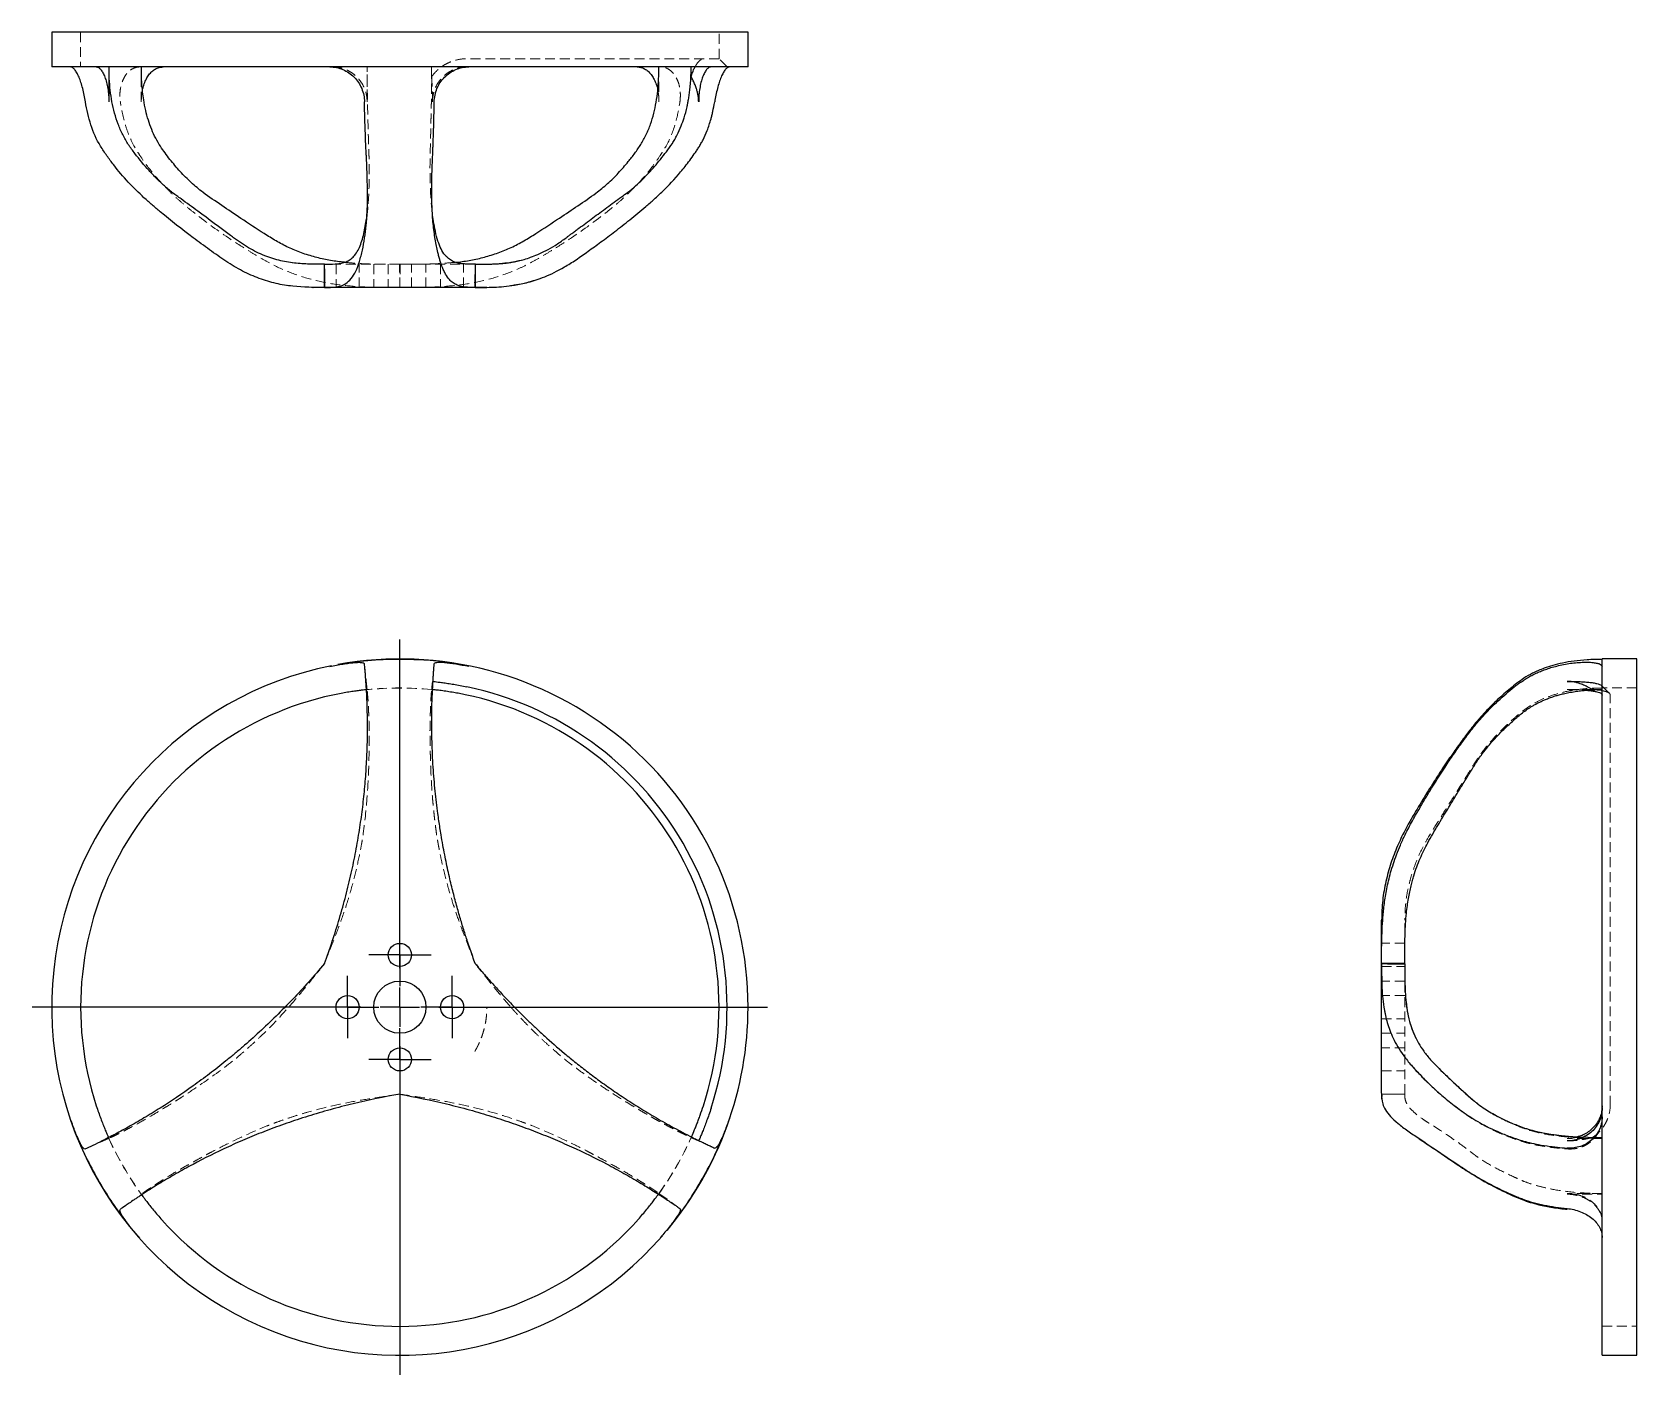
# Model space of a CAD drawing. Header units: millimetres. Extents: x 36 to 241, y 4 to 176.
import ezdxf

# ---------------------------------------------------------------- set-up
doc = ezdxf.new("R2010")
doc.units = ezdxf.units.MM
doc.linetypes.add('HIDDEN', pattern=[1.905, 1.27, -0.635])
doc.layers.add('10', color=7, linetype='Continuous')

# ---------------------------------------------------------------- blocks, each defined once
blk = doc.blocks.new('SW_CENTERMARKSYMBOL_0')
at = {"layer": '10', "color": 0}
for p, q in [((0, 5), (0, 46.97)), ((0, 0), (0, 2.5)), ((-5, 0), (-46.97, 0)), ((0, 0), (-2.5, 0)), ((0, 0), (0, -2.5)), ((0, 0), (2.5, 0)), ((5, 0), (46.97, 0)), ((0, -5), (0, -46.97))]:
    blk.add_line(p, q, dxfattribs=at)
blk = doc.blocks.new('SW_CENTERMARKSYMBOL_1')
at = {"layer": '10', "color": 0}
for p, q in [((0, 2.5), (0, 3.98)), ((0, 0), (0, 2.5)), ((-2.5, 0), (-3.98, 0)), ((0, 0), (-2.5, 0)), ((0, 0), (0, -2.5)), ((0, 0), (2.5, 0)), ((2.5, 0), (3.98, 0)), ((0, -2.5), (0, -3.98))]:
    blk.add_line(p, q, dxfattribs=at)
blk = doc.blocks.new('SW_CENTERMARKSYMBOL_2')
at = {"layer": '10', "color": 0}
for p, q in [((0, 2.5), (0, 3.98)), ((0, 0), (0, 2.5)), ((-2.5, 0), (-3.98, 0)), ((0, 0), (-2.5, 0)), ((0, 0), (0, -2.5)), ((0, 0), (2.5, 0)), ((2.5, 0), (3.98, 0)), ((0, -2.5), (0, -3.98))]:
    blk.add_line(p, q, dxfattribs=at)
blk = doc.blocks.new('SW_CENTERMARKSYMBOL_3')
at = {"layer": '10', "color": 0}
for p, q in [((0, 2.5), (0, 3.98)), ((0, 0), (0, 2.5)), ((-2.5, 0), (-3.98, 0)), ((0, 0), (-2.5, 0)), ((0, 0), (0, -2.5)), ((0, 0), (2.5, 0)), ((2.5, 0), (3.98, 0)), ((0, -2.5), (0, -3.98))]:
    blk.add_line(p, q, dxfattribs=at)
blk = doc.blocks.new('SW_CENTERMARKSYMBOL_4')
at = {"layer": '10', "color": 0}
for p, q in [((0, 2.5), (0, 3.98)), ((0, 0), (0, 2.5)), ((-2.5, 0), (-3.98, 0)), ((0, 0), (-2.5, 0)), ((0, 0), (0, -2.5)), ((0, 0), (2.5, 0)), ((2.5, 0), (3.98, 0)), ((0, -2.5), (0, -3.98))]:
    blk.add_line(p, q, dxfattribs=at)

msp = doc.modelspace()

# ---------------------------------------------------------------- linework, layer by layer
at = {"color": 7, "linetype": 'Continuous', "lineweight": 25}
for p, q in [((38.53, 176.01), (38.53, 171.56)), ((127.47, 176.01), (38.53, 176.01)), ((127.47, 171.56), (127.47, 176.01)), ((127.47, 171.56), (38.53, 171.56)), ((73.39, 146.36), (73.35, 146.36)), ((92.65, 146.36), (92.61, 146.36)), ((68.63, 143.67), (68.77, 143.64)), ((71.7, 143.42), (71.91, 143.41)), ((71.88, 143.4), (71.93, 143.4)), ((71.95, 143.4), (71.93, 143.4)), ((73.4, 143.4), (72.01, 143.4)), ((94.12, 143.4), (94.84, 143.43)), ((241.01, 95.95), (236.56, 95.95)), ((236.56, 51.47), (236.56, 95.95)), ((241.01, 51.47), (241.01, 95.95)), ((211.36, 56.99), (211.36, 57.07)), ((236.56, 7), (236.56, 51.47)), ((241.01, 7), (241.01, 51.47)), ((208.4, 40.45), (208.4, 40.35)), ((208.4, 40.44), (208.42, 40.08)), ((236.56, 7), (241.01, 7))]:
    msp.add_line(p, q, dxfattribs=at)
at = {"color": 7, "linetype": 'HIDDEN', "lineweight": 18}
for p, q in [((42.23, 176.01), (42.23, 171.56)), ((123.77, 172.6), (123.77, 176.01)), ((123.77, 172.6), (91.36, 172.6)), ((124.8, 171.56), (123.77, 172.6)), ((69.07, 146.59), (69.25, 146.55)), ((71.46, 146.39), (71.89, 146.36)), ((74.85, 146.36), (74.85, 143.4)), ((77.81, 143.4), (77.81, 146.36)), ((79.66, 146.36), (79.66, 143.4)), ((81.52, 146.36), (81.52, 143.4)), ((84.48, 143.4), (84.48, 146.36)), ((86.34, 143.4), (86.34, 146.36)), ((88.19, 146.36), (88.19, 143.4)), ((91.15, 143.4), (91.15, 146.36)), ((94.12, 146.36), (92.65, 146.36)), ((95.51, 146.41), (96.41, 146.52)), ((94.02, 143.4), (94.44, 143.42)), ((87.39, 95.33), (87.33, 94.73)), ((78.82, 92.02), (78.82, 92.03)), ((87.06, 92.03), (87.06, 92.04)), ((87.17, 92.03), (87.06, 92.04)), ((241.01, 92.24), (236.56, 92.24)), ((237.6, 38.87), (237.6, 91.37)), ((211.36, 57.07), (211.36, 62.59)), ((211.36, 59.63), (208.4, 59.63)), ((208.4, 57.03), (208.43, 54.24)), ((208.4, 56.66), (211.36, 56.66)), ((211.36, 51.47), (211.36, 56.99)), ((211.36, 54.81), (208.4, 54.81)), ((211.36, 52.96), (208.4, 52.96)), ((211.36, 45.83), (211.36, 51.47)), ((208.4, 49.99), (211.36, 49.99)), ((208.4, 48.14), (211.36, 48.14)), ((211.36, 46.28), (208.4, 46.28)), ((211.36, 40.35), (211.36, 45.83)), ((208.4, 43.32), (211.36, 43.32)), ((208.4, 40.35), (208.4, 40.49)), ((208.4, 40.35), (209.88, 40.35)), ((209.11, 40.35), (211.36, 40.35)), ((210.84, 40.35), (211.36, 40.35)), ((236.53, 37.14), (236.56, 37.35)), ((45.84, 34.71), (42.84, 33.36)), ((45.85, 34.71), (45.84, 34.71)), ((120.2, 34.82), (120.21, 34.81)), ((49.98, 27.58), (49.97, 27.58)), ((116.09, 27.68), (116.1, 27.68)), ((116.1, 27.67), (118.77, 25.75)), ((236.56, 10.71), (241.01, 10.71))]:
    msp.add_line(p, q, dxfattribs=at)
at = {"color": 7, "linetype": 'HIDDEN', "lineweight": 18, "flags": 128}
for points in [[(73.35, 146.36), (72.83, 146.36), (72.41, 146.36), (72.12, 146.36), (71.94, 146.36), (71.88, 146.36)], [(92.61, 146.36), (91.97, 146.36), (91.24, 146.36), (90.42, 146.36), (89.51, 146.36), (88.54, 146.36), (87.51, 146.36), (86.42, 146.36), (85.3, 146.36), (84.16, 146.36), (83, 146.36), (81.84, 146.36), (80.7, 146.36), (79.58, 146.36), (78.5, 146.36), (77.46, 146.36), (76.49, 146.36), (75.58, 146.36), (74.76, 146.36), (74.03, 146.36), (73.39, 146.36)], [(123.22, 33.47), (122.07, 33.98), (121.17, 34.39)]]:
    msp.add_lwpolyline(points, dxfattribs=at)
at = {"color": 7, "linetype": 'Continuous', "lineweight": 25}
for centre, radius in [((83, 58.14), 1.48), ((83, 51.47), 3.34), ((76.33, 51.47), 1.48), ((89.67, 51.47), 1.48), ((83, 44.8), 1.48)]:
    msp.add_circle(centre, radius, dxfattribs=at)
for radius, start, end in [(44.47, 101.3175, 318.957), (44.47, 0, 100.233), (41.8, 341.9922, 78.1704), (40.77, 102.1488, 198.0133), (40.77, 341.9922, 78.1704), (44.47, 320.1297, 0), (40.77, 222.1489, 318.0133)]:
    msp.add_arc((83, 51.47), radius, start, end, dxfattribs=at)
at = {"color": 7, "linetype": 'HIDDEN', "lineweight": 18}
for radius, start, end in [(40.77, 84.2851, 95.8812), (40.76, 84.2861, 95.8821), (11.12, 329.5055, 0), (40.77, 204.2853, 215.8813), (40.76, 204.2846, 215.8805), (40.76, 324.2849, 335.8811), (40.77, 324.2853, 335.8812)]:
    msp.add_arc((83, 51.47), radius, start, end, dxfattribs=at)
for points, knots in [([(91.36, 172.6), (90.94, 172.59), (90.53, 172.53), (89.92, 172.37), (89.72, 172.3), (89.33, 172.15), (89.14, 172.06), (88.77, 171.87), (88.59, 171.76), (88.24, 171.52), (88.07, 171.39), (87.59, 170.98), (87.31, 170.66), (87.06, 170.32)], [0, 0, 0, 0, 0.25, 0.25, 0.375, 0.375, 0.5, 0.5, 0.625, 0.625, 0.75, 0.75, 1, 1, 1, 1]), ([(120.71, 171.56), (120.77, 171.68), (120.93, 171.98), (121.2, 172.29), (121.49, 172.54), (121.68, 172.58), (121.77, 172.6)], [0, 0, 0, 0, 0.189166, 0.466929, 0.730014, 1, 1, 1, 1]), ([(49.8, 171.56), (49.6, 171.56), (49.41, 171.53), (49.04, 171.42), (48.86, 171.33), (48.52, 171.11), (48.36, 170.97), (48.06, 170.65), (47.93, 170.46), (47.69, 170.05), (47.59, 169.82), (47.42, 169.33), (47.36, 169.08), (47.27, 168.54), (47.24, 168.26), (47.24, 167.69), (47.26, 167.4), (47.3, 167.11)], [0, 0, 0, 0, 0.125, 0.125, 0.25, 0.25, 0.375, 0.375, 0.5, 0.5, 0.625, 0.625, 0.75, 0.75, 0.875, 0.875, 1, 1, 1, 1]), ([(78.82, 167.11), (78.82, 167.4), (78.79, 167.69), (78.68, 168.26), (78.6, 168.54), (78.37, 169.08), (78.24, 169.34), (77.92, 169.82), (77.73, 170.05), (77.32, 170.46), (77.1, 170.65), (76.62, 170.97), (76.36, 171.11), (75.84, 171.33), (75.56, 171.42), (74.99, 171.53), (74.71, 171.56), (74.42, 171.56)], [0, 0, 0, 0, 0.125, 0.125, 0.25, 0.25, 0.375, 0.375, 0.5, 0.5, 0.625, 0.625, 0.75, 0.75, 0.875, 0.875, 1, 1, 1, 1]), ([(78.74, 152.18), (78.74, 152.19), (78.84, 152.75), (78.94, 153.85), (79.04, 155.31), (79.08, 156.77), (79.09, 158.2), (79.08, 159.57), (79.04, 160.82), (78.99, 162.11), (78.95, 163.78), (78.89, 165.82), (78.85, 167.83), (78.83, 169.76), (78.82, 170.96), (78.82, 171.56)], [0, 0, 0, 0, 0.003189, 0.125868, 0.248527, 0.33174, 0.415172, 0.49852, 0.553666, 0.608982, 0.690886, 0.775061, 0.860614, 0.93008, 1, 1, 1, 1]), ([(78.82, 167.11), (78.82, 167.72), (78.82, 168.34), (78.82, 168.96), (78.82, 169.83), (78.82, 170.69), (78.82, 171.56)], [0.000000043, 0.000000043, 0.000000043, 0.000000043, 0.001853198, 0.001853198, 0.001853198, 0.004456609, 0.004456609, 0.004456609, 0.004456609]), ([(87.15, 152.91), (87.14, 152.95), (87.1, 153.26), (87.04, 153.83), (86.97, 154.62), (86.93, 155.39), (86.89, 156.19), (86.86, 157.12), (86.85, 158.13), (86.85, 159.26), (86.87, 160.38), (86.9, 161.52), (86.93, 162.5), (86.94, 163.2), (86.95, 163.6), (86.96, 164.01), (86.97, 164.48), (86.98, 165), (86.99, 165.54), (87, 166.1), (87.02, 166.68), (87.03, 167.36), (87.04, 168.08), (87.05, 168.79), (87.05, 169.51), (87.06, 170.24), (87.06, 170.95), (87.06, 171.38), (87.06, 171.56)], [0, 0, 0, 0, 0.0106987, 0.0729804, 0.133774, 0.1952923, 0.2567526, 0.3077308, 0.3803188, 0.4421309, 0.5039106, 0.5657919, 0.6278502, 0.6473638, 0.6645322, 0.6827929, 0.703152, 0.7260982, 0.7521, 0.7730235, 0.7970596, 0.8253661, 0.8586906, 0.8871907, 0.9133844, 0.9472492, 0.9773058, 1, 1, 1, 1]), ([(87.06, 170.32), (87.07, 170.21), (87.08, 169.99), (87.1, 169.67), (87.11, 169.36), (87.12, 169.06), (87.14, 168.73), (87.15, 168.35), (87.16, 167.93), (87.17, 167.51), (87.17, 167.24), (87.17, 167.1)], [0, 0, 0, 0, 0.1117674, 0.2175377, 0.3174984, 0.4118413, 0.5007653, 0.6323228, 0.7593912, 0.8819534, 1, 1, 1, 1]), ([(87.17, 167.1), (87.17, 167.4), (87.2, 167.68), (87.31, 168.26), (87.39, 168.54), (87.61, 169.08), (87.75, 169.34), (88.07, 169.82), (88.26, 170.05), (88.66, 170.46), (88.89, 170.65), (89.37, 170.97), (89.62, 171.11), (90.15, 171.33), (90.43, 171.42), (91, 171.53), (91.28, 171.56), (91.57, 171.56)], [0, 0, 0, 0, 0.125, 0.125, 0.25, 0.25, 0.375, 0.375, 0.5, 0.5, 0.625, 0.625, 0.75, 0.75, 0.875, 0.875, 1, 1, 1, 1]), ([(118.77, 167.1), (118.82, 167.39), (118.83, 167.68), (118.83, 168.25), (118.81, 168.53), (118.72, 169.07), (118.66, 169.33), (118.49, 169.81), (118.39, 170.04), (118.15, 170.46), (118.02, 170.64), (117.72, 170.97), (117.56, 171.11), (117.23, 171.33), (117.05, 171.42), (116.67, 171.53), (116.48, 171.56), (116.29, 171.56)], [0, 0, 0, 0, 0.125, 0.125, 0.25, 0.25, 0.375, 0.375, 0.5, 0.5, 0.625, 0.625, 0.75, 0.75, 0.875, 0.875, 1, 1, 1, 1]), ([(49.97, 167.11), (49.98, 167.35), (50, 167.85), (50.06, 168.37), (50.13, 168.63), (50.14, 168.65)], [0, 0, 0, 0, 0.467857, 0.949207, 1, 1, 1, 1]), ([(115.94, 168.56), (115.98, 168.41), (116.07, 167.94), (116.09, 167.44), (116.1, 167.1)], [0, 0, 0, 0, 0.3186372, 1, 1, 1, 1]), ([(83, 143.4), (81, 143.4), (79.01, 143.4), (76.05, 143.63), (75.07, 143.74), (73.14, 144.07), (72.2, 144.28), (70.35, 144.8), (69.44, 145.12), (67.66, 145.85), (66.79, 146.27), (65.52, 146.97), (65.11, 147.21), (64.29, 147.7), (63.89, 147.95), (62.68, 148.7), (61.88, 149.21), (59.54, 150.79), (58.03, 151.88), (56.22, 153.33), (55.86, 153.63), (55.15, 154.23), (54.79, 154.53), (54.1, 155.15), (53.77, 155.47), (53.1, 156.14), (52.77, 156.48), (51.82, 157.53), (51.22, 158.26), (50.38, 159.4), (50.1, 159.79), (49.71, 160.39), (49.58, 160.59), (49.32, 161), (49.2, 161.21), (48.84, 161.84), (48.63, 162.28), (48.25, 163.2), (48.09, 163.67), (47.65, 165.11), (47.44, 166.1), (47.3, 167.11)], [0, 0, 0, 0, 0.125, 0.125, 0.1875, 0.1875, 0.25, 0.25, 0.3125, 0.3125, 0.375, 0.375, 0.40625, 0.40625, 0.4375, 0.4375, 0.5, 0.5, 0.625, 0.625, 0.65625, 0.65625, 0.6875, 0.6875, 0.71875, 0.71875, 0.75, 0.75, 0.8125, 0.8125, 0.84375, 0.84375, 0.859375, 0.859375, 0.875, 0.875, 0.90625, 0.90625, 0.9375, 0.9375, 1, 1, 1, 1]), ([(83, 143.4), (85, 143.4), (87, 143.4), (89.95, 143.63), (90.94, 143.74), (92.86, 144.07), (93.81, 144.28), (95.66, 144.81), (96.57, 145.12), (97.9, 145.68), (98.34, 145.87), (99.22, 146.29), (99.65, 146.52), (100.49, 146.98), (100.9, 147.22), (101.72, 147.71), (102.13, 147.96), (103.35, 148.71), (104.14, 149.22), (106.49, 150.8), (108, 151.9), (109.83, 153.35), (110.19, 153.64), (110.9, 154.24), (111.26, 154.54), (111.95, 155.17), (112.29, 155.49), (112.96, 156.16), (113.29, 156.5), (114.24, 157.55), (114.85, 158.28), (115.7, 159.43), (115.97, 159.82), (116.37, 160.42), (116.5, 160.62), (116.76, 161.03), (116.88, 161.24), (117.48, 162.3), (117.85, 163.21), (118.28, 164.63), (118.4, 165.11), (118.61, 166.1), (118.7, 166.6), (118.77, 167.1)], [0, 0, 0, 0, 0.125, 0.125, 0.1875, 0.1875, 0.25, 0.25, 0.3125, 0.3125, 0.34375, 0.34375, 0.375, 0.375, 0.40625, 0.40625, 0.4375, 0.4375, 0.5, 0.5, 0.625, 0.625, 0.65625, 0.65625, 0.6875, 0.6875, 0.71875, 0.71875, 0.75, 0.75, 0.8125, 0.8125, 0.84375, 0.84375, 0.859375, 0.859375, 0.875, 0.875, 0.9375, 0.9375, 0.96875, 0.96875, 1, 1, 1, 1]), ([(87.03, 154.02), (87.05, 153.77), (87.12, 153.01), (87.19, 152.26), (87.23, 151.76)], [0, 0, 0, 0, 0.334977, 1, 1, 1, 1]), ([(78.71, 151.42), (78.76, 151.92), (78.83, 152.68), (78.9, 153.44), (78.92, 153.7)], [0, 0, 0, 0, 0.659368, 1, 1, 1, 1]), ([(82.95, 146.36), (81.74, 146.36), (79.93, 146.36), (77.58, 146.45), (76.44, 146.56), (75.91, 146.61)], [0, 0, 0, 0, 0.5132858, 0.7706491, 1, 1, 1, 1]), ([(83.04, 146.36), (84.25, 146.36), (86.07, 146.36), (88.42, 146.45), (89.56, 146.56), (90.1, 146.61)], [0, 0, 0, 0, 0.512581, 0.769587, 1, 1, 1, 1]), ([(92.58, 146.36), (92.64, 146.36), (92.75, 146.36), (92.92, 146.36), (93.07, 146.36), (93.21, 146.36), (93.34, 146.36), (93.47, 146.36), (93.58, 146.36), (93.68, 146.36), (93.77, 146.36), (93.85, 146.36), (93.92, 146.36), (93.98, 146.36), (94.03, 146.36), (94.07, 146.36), (94.1, 146.36), (94.12, 146.36), (94.12, 146.36), (94.12, 146.36)], [0, 0, 0, 0, 0.058824, 0.117647, 0.176471, 0.235294, 0.294118, 0.352941, 0.411765, 0.470588, 0.529412, 0.588235, 0.647059, 0.705882, 0.764706, 0.823529, 0.882353, 0.941176, 1, 1, 1, 1]), ([(96.99, 143.62), (97.78, 143.74), (98.95, 143.91), (100.06, 144.28), (100.41, 144.39)], [0, 0, 0, 0, 0.688204, 1, 1, 1, 1]), ([(72.12, 143.4), (72.23, 143.4), (72.45, 143.4), (73.02, 143.4), (73.76, 143.4), (74.74, 143.4), (75.98, 143.4), (77.46, 143.4), (79.17, 143.4), (81.04, 143.4), (82.34, 143.4), (83, 143.4)], [0, 0, 0, 0, 0.095762, 0.185859, 0.283327, 0.388275, 0.500345, 0.618849, 0.742681, 0.870339, 1, 1, 1, 1]), ([(78.48, 95.3), (78.55, 94.69), (78.65, 93.63), (78.76, 92.56), (78.81, 92.11)], [0, 0, 0, 0, 0.5753215, 1, 1, 1, 1]), ([(87.33, 94.73), (87.33, 94.64), (87.27, 94.1), (87.22, 93.55), (87.17, 93.08)], [0, 0, 0, 0, 0.1548762, 1, 1, 1, 1]), ([(87.06, 92.04), (87.07, 92.1), (87.08, 92.22), (87.1, 92.39), (87.11, 92.54), (87.12, 92.67), (87.14, 92.79), (87.15, 92.91), (87.16, 93.01), (87.17, 93.07), (87.17, 93.08), (87.17, 93.08)], [0, 0, 0, 0, 0.1117674, 0.2175377, 0.3174984, 0.4118413, 0.5007653, 0.6323228, 0.7593912, 0.8819534, 1, 1, 1, 1]), ([(237.52, 91.54), (237.35, 91.7), (237, 92.04), (236.66, 92.38), (236.48, 92.55)], [0, 0, 0, 0, 0.484395, 1, 1, 1, 1]), ([(73.39, 57.07), (73.76, 58), (74.13, 58.93), (74.85, 60.8), (75.21, 61.73), (75.87, 63.61), (76.19, 64.56), (76.76, 66.44), (77.02, 67.37), (77.48, 69.22), (77.68, 70.13), (77.96, 71.48), (78.04, 71.92), (78.16, 72.57), (78.2, 72.79), (78.25, 73.11), (78.27, 73.22), (78.3, 73.43), (78.31, 73.54), (78.56, 75.35), (78.73, 77.05), (78.91, 79.61), (78.96, 80.46), (79, 81.52), (79.01, 81.73), (79.03, 82.16), (79.03, 82.37), (79.05, 83), (79.06, 83.41), (79.08, 84.61), (79.09, 85.37), (79.09, 86.82), (79.07, 87.52), (79.05, 88.36), (79.04, 88.53), (79.03, 88.85), (79.02, 89.01), (79, 89.47), (78.99, 89.75), (78.96, 90.26), (78.95, 90.48), (78.92, 90.88), (78.91, 91.05), (78.87, 91.5), (78.85, 91.7), (78.83, 91.96), (78.82, 92.02), (78.82, 92.02)], [0, 0, 0, 0, 0.0625, 0.0625, 0.125, 0.125, 0.1875, 0.1875, 0.25, 0.25, 0.3125, 0.3125, 0.34375, 0.34375, 0.359375, 0.359375, 0.367188, 0.367188, 0.375, 0.375, 0.5, 0.5, 0.5625, 0.5625, 0.578125, 0.578125, 0.59375, 0.59375, 0.625, 0.625, 0.6875, 0.6875, 0.75, 0.75, 0.765625, 0.765625, 0.78125, 0.78125, 0.8125, 0.8125, 0.84375, 0.84375, 0.875, 0.875, 0.9375, 0.9375, 1, 1, 1, 1]), ([(78.82, 92.03), (78.82, 92.03), (78.82, 92.03), (78.82, 92.03), (78.82, 92.03), (78.82, 92.03), (78.82, 92.03)], [0.000000043, 0.000000043, 0.000000043, 0.000000043, 0.001853198, 0.001853198, 0.001853198, 0.004456609, 0.004456609, 0.004456609, 0.004456609]), ([(92.61, 57.07), (92.43, 57.53), (92.01, 58.59), (91.29, 60.45), (90.49, 62.59), (89.76, 64.76), (89.2, 66.63), (88.78, 68.24), (88.44, 69.65), (88.22, 70.64), (88.1, 71.25), (88.05, 71.51), (88, 71.78), (87.94, 72.06), (87.89, 72.35), (87.84, 72.65), (87.78, 72.96), (87.72, 73.28), (87.67, 73.7), (87.6, 74.21), (87.52, 74.8), (87.45, 75.38), (87.39, 75.96), (87.33, 76.53), (87.27, 77.1), (87.22, 77.65), (87.17, 78.2), (87.11, 79), (87.04, 80.03), (86.98, 81.1), (86.95, 81.94), (86.93, 82.46), (86.92, 82.89), (86.91, 83.3), (86.89, 83.83), (86.88, 84.5), (86.86, 85.27), (86.85, 86.19), (86.85, 87.2), (86.87, 88.05), (86.88, 88.71), (86.9, 89.19), (86.92, 89.62), (86.93, 89.97), (86.94, 90.24), (86.95, 90.44), (86.96, 90.63), (86.97, 90.83), (86.98, 91.03), (87, 91.29), (87.02, 91.6), (87.04, 91.81), (87.05, 91.93), (87.06, 91.99), (87.06, 92.02), (87.06, 92.03), (87.06, 92.03)], [0, 0, 0, 0, 0.030444, 0.071204, 0.124287, 0.172857, 0.214737, 0.248018, 0.279745, 0.310334, 0.316169, 0.322249, 0.328585, 0.335188, 0.342073, 0.34925, 0.356696, 0.364403, 0.372781, 0.387289, 0.401605, 0.415836, 0.429936, 0.443872, 0.45763, 0.471212, 0.484605, 0.497771, 0.529388, 0.56025, 0.575868, 0.591479, 0.5981, 0.607081, 0.622686, 0.63893, 0.659469, 0.685419, 0.716798, 0.74816, 0.763854, 0.779578, 0.795177, 0.811097, 0.821003, 0.829718, 0.838988, 0.849324, 0.860972, 0.874172, 0.900118, 0.937103, 0.950089, 0.968539, 0.986599, 1, 1, 1, 1]), ([(236.56, 92.23), (235.97, 92.22), (234.85, 92.2), (233.27, 92.03), (231.67, 91.74), (230.1, 91.3), (228.61, 90.68), (227.41, 90), (226.41, 89.31), (225.56, 88.57), (224.54, 87.67), (223.35, 86.52), (222.05, 85.09), (220.88, 83.6), (219.92, 82.07), (218.97, 80.54), (217.96, 78.92), (216.85, 77.15), (215.67, 75.24), (214.52, 73.46), (213.6, 71.79), (212.91, 70.31), (212.38, 68.88), (211.96, 67.46), (211.64, 66), (211.41, 64.36), (211.38, 63.2), (211.36, 62.59)], [0, 0, 0, 0, 0.042055, 0.079643, 0.113319, 0.157534, 0.195394, 0.227911, 0.255769, 0.281511, 0.308304, 0.352927, 0.39913, 0.445839, 0.487419, 0.527246, 0.57448, 0.622895, 0.676247, 0.734481, 0.773616, 0.812134, 0.850476, 0.882185, 0.917575, 0.956758, 1, 1, 1, 1]), ([(232.11, 92.03), (232.35, 92.02), (232.85, 92.02), (233.58, 92), (234.17, 91.97), (234.49, 91.95), (234.6, 91.94)], [0, 0, 0, 0, 0.277772, 0.563556, 0.841342, 1, 1, 1, 1]), ([(232.11, 92.03), (232.72, 92.03), (233.34, 92.03), (233.96, 92.03), (234.83, 92.03), (235.69, 92.03), (236.56, 92.03)], [0.000000043, 0.000000043, 0.000000043, 0.000000043, 0.001853198, 0.001853198, 0.001853198, 0.004456609, 0.004456609, 0.004456609, 0.004456609]), ([(235.62, 92.01), (235.75, 92.02), (236.06, 92.03), (236.38, 92.03), (236.56, 92.03)], [0, 0, 0, 0, 0.414031, 1, 1, 1, 1]), ([(237.6, 91.37), (237.58, 91.42), (237.55, 91.53), (237.36, 91.66), (237.05, 91.79), (236.72, 91.86), (236.55, 91.9)], [0, 0, 0, 0, 0.225569, 0.455733, 0.724393, 1, 1, 1, 1]), ([(73.35, 56.99), (72.72, 56.21), (72.09, 55.42), (70.82, 53.85), (70.18, 53.07), (68.87, 51.54), (68.2, 50.79), (66.85, 49.35), (66.17, 48.65), (65.13, 47.66), (64.79, 47.33), (64.1, 46.69), (63.75, 46.38), (63.06, 45.77), (62.72, 45.48), (62.21, 45.05), (62.04, 44.9), (61.71, 44.63), (61.54, 44.5), (60, 43.31), (58.61, 42.3), (56.49, 40.86), (55.78, 40.39), (54.88, 39.81), (54.7, 39.7), (54.34, 39.47), (54.15, 39.36), (53.62, 39.02), (53.27, 38.81), (52.58, 38.39), (52.25, 38.19), (51.59, 37.79), (51.28, 37.61), (50.34, 37.06), (49.74, 36.72), (48.87, 36.25), (48.58, 36.09), (48.05, 35.82), (47.82, 35.69), (47.38, 35.47), (47.19, 35.36), (46.85, 35.19), (46.69, 35.11), (46.3, 34.92), (46.12, 34.84), (45.9, 34.73), (45.85, 34.71), (45.85, 34.71)], [0, 0, 0, 0, 0.0625, 0.0625, 0.125, 0.125, 0.1875, 0.1875, 0.25, 0.25, 0.28125, 0.28125, 0.3125, 0.3125, 0.34375, 0.34375, 0.359375, 0.359375, 0.375, 0.375, 0.5, 0.5, 0.5625, 0.5625, 0.578125, 0.578125, 0.59375, 0.59375, 0.625, 0.625, 0.65625, 0.65625, 0.6875, 0.6875, 0.75, 0.75, 0.78125, 0.78125, 0.8125, 0.8125, 0.84375, 0.84375, 0.875, 0.875, 0.9375, 0.9375, 1, 1, 1, 1]), ([(92.65, 56.99), (92.84, 56.76), (93.21, 56.29), (93.76, 55.59), (94.32, 54.9), (94.88, 54.2), (95.44, 53.51), (96.01, 52.83), (96.59, 52.15), (96.98, 51.7), (97.18, 51.47)], [0, 0, 0, 0, 0.125067, 0.249983, 0.374908, 0.499886, 0.624765, 0.749058, 0.873817, 1, 1, 1, 1]), ([(208.4, 57.03), (208.4, 56.48), (208.4, 55.42), (208.4, 53.79), (208.4, 52.29), (208.4, 50.85), (208.4, 49.36), (208.4, 47.9), (208.4, 46.52), (208.4, 45.23), (208.4, 43.97), (208.4, 42.8), (208.4, 41.77), (208.4, 40.99), (208.4, 40.53), (208.4, 40.47), (208.4, 40.45)], [0, 0, 0, 0, 0.084609, 0.160386, 0.227892, 0.28921, 0.355692, 0.43033, 0.492126, 0.558978, 0.630959, 0.707826, 0.789104, 0.874038, 0.961596, 1, 1, 1, 1]), ([(92.58, 45.83), (92.64, 45.93), (92.75, 46.13), (92.92, 46.44), (93.07, 46.75), (93.21, 47.07), (93.34, 47.39), (93.47, 47.72), (93.58, 48.05), (93.68, 48.38), (93.77, 48.72), (93.85, 49.06), (93.92, 49.4), (93.98, 49.74), (94.03, 50.08), (94.07, 50.43), (94.1, 50.78), (94.12, 51.12), (94.12, 51.36), (94.12, 51.47)], [0, 0, 0, 0, 0.058824, 0.117647, 0.176471, 0.235294, 0.294118, 0.352941, 0.411765, 0.470588, 0.529412, 0.588235, 0.647059, 0.705882, 0.764706, 0.823529, 0.882353, 0.941176, 1, 1, 1, 1]), ([(97.18, 51.47), (97.28, 51.35), (97.5, 51.11), (97.82, 50.75), (98.17, 50.38), (98.52, 50), (99.03, 49.46), (99.73, 48.74), (100.66, 47.83), (101.71, 46.85), (102.88, 45.81), (103.77, 45.05), (104.37, 44.56), (104.66, 44.34), (105.02, 44.07), (105.42, 43.76), (106.31, 43.1), (107.64, 42.14), (109.45, 40.91), (110.95, 39.95), (112.2, 39.18), (113.1, 38.64), (113.98, 38.11), (114.78, 37.64), (115.55, 37.2), (116.3, 36.79), (117.07, 36.37), (117.69, 36.05), (118.13, 35.83), (118.52, 35.62), (118.93, 35.41), (119.36, 35.21), (119.61, 35.09), (119.78, 35.01), (119.88, 34.97), (119.97, 34.92), (120.06, 34.88), (120.14, 34.85), (120.19, 34.82), (120.2, 34.82), (120.2, 34.82)], [0, 0, 0, 0, 0.011711, 0.023782, 0.036212, 0.049003, 0.062153, 0.091873, 0.123993, 0.161276, 0.202749, 0.248898, 0.257752, 0.26822, 0.280233, 0.295779, 0.311569, 0.374236, 0.436284, 0.499558, 0.52702, 0.561914, 0.593932, 0.623899, 0.652997, 0.68351, 0.715515, 0.748828, 0.76382, 0.780234, 0.811658, 0.838756, 0.874392, 0.885137, 0.898046, 0.913232, 0.930833, 0.95102, 0.973996, 1, 1, 1, 1]), ([(208.56, 52.88), (208.59, 52.42), (208.65, 51.41), (208.88, 50.47), (209, 49.96)], [0, 0, 0, 0, 0.462579, 1, 1, 1, 1]), ([(211.36, 45.83), (211.36, 45.93), (211.36, 46.13), (211.36, 46.44), (211.36, 46.75), (211.36, 47.07), (211.36, 47.39), (211.36, 47.72), (211.36, 48.05), (211.36, 48.38), (211.36, 48.72), (211.36, 49.06), (211.36, 49.4), (211.36, 49.74), (211.36, 50.08), (211.36, 50.43), (211.36, 50.78), (211.36, 51.12), (211.36, 51.36), (211.36, 51.47)], [0, 0, 0, 0, 0.058824, 0.117647, 0.176471, 0.235294, 0.294118, 0.352941, 0.411765, 0.470588, 0.529412, 0.588235, 0.647059, 0.705882, 0.764706, 0.823529, 0.882353, 0.941176, 1, 1, 1, 1]), ([(212.24, 44.02), (212.37, 43.85), (212.97, 43.1), (214.21, 41.89), (215.89, 40.33), (217.64, 38.86), (219.52, 37.49), (221.58, 36.25), (223.51, 35.35), (225.15, 34.71), (226.35, 34.3), (227.51, 34), (228.62, 33.77), (229.79, 33.59), (230.96, 33.45), (231.73, 33.39), (232.1, 33.36)], [0, 0, 0, 0, 0.029527, 0.136612, 0.243676, 0.353328, 0.46301, 0.572468, 0.682372, 0.73801, 0.793604, 0.834881, 0.876172, 0.918878, 0.961597, 1, 1, 1, 1]), ([(214.99, 44.41), (215.31, 44.08), (216.04, 43.29), (217.28, 42.14), (218.57, 40.89), (219.9, 39.68), (221.17, 38.7), (222.4, 37.92), (223.88, 37.11), (225.36, 36.44), (226.81, 35.9), (227.78, 35.6), (228.82, 35.36), (230, 35.13), (231.32, 34.96), (232.77, 34.83), (234.26, 34.75), (235.53, 34.71), (236.3, 34.71), (236.56, 34.71)], [0, 0, 0, 0, 0.061766, 0.146493, 0.232276, 0.318059, 0.403686, 0.457615, 0.511554, 0.620815, 0.658823, 0.696814, 0.736096, 0.775385, 0.824268, 0.873168, 0.923402, 0.973649, 1, 1, 1, 1]), ([(82.95, 40.35), (81.96, 40.21), (80.96, 40.06), (78.97, 39.75), (77.97, 39.59), (76, 39.22), (75.01, 39.02), (73.08, 38.57), (72.14, 38.32), (70.76, 37.92), (70.31, 37.79), (69.41, 37.51), (68.97, 37.36), (68.09, 37.07), (67.67, 36.92), (67.04, 36.69), (66.83, 36.61), (66.42, 36.46), (66.22, 36.38), (64.42, 35.63), (62.85, 34.93), (60.53, 33.79), (59.76, 33.4), (58.81, 32.9), (58.62, 32.8), (58.24, 32.6), (58.05, 32.49), (57.5, 32.19), (57.14, 31.99), (56.45, 31.61), (56.11, 31.42), (55.45, 31.05), (55.14, 30.87), (54.21, 30.33), (53.63, 29.98), (52.93, 29.54), (52.79, 29.46), (52.52, 29.28), (52.39, 29.2), (52.02, 28.96), (51.79, 28.81), (51.39, 28.55), (51.2, 28.43), (50.89, 28.22), (50.75, 28.13), (50.51, 27.96), (50.41, 27.89), (50.24, 27.77), (50.17, 27.73), (50.02, 27.62), (49.98, 27.58), (49.98, 27.58)], [0, 0, 0, 0, 0.0625, 0.0625, 0.125, 0.125, 0.1875, 0.1875, 0.25, 0.25, 0.28125, 0.28125, 0.3125, 0.3125, 0.34375, 0.34375, 0.359375, 0.359375, 0.375, 0.375, 0.5, 0.5, 0.5625, 0.5625, 0.578125, 0.578125, 0.59375, 0.59375, 0.625, 0.625, 0.65625, 0.65625, 0.6875, 0.6875, 0.75, 0.75, 0.765625, 0.765625, 0.78125, 0.78125, 0.8125, 0.8125, 0.84375, 0.84375, 0.875, 0.875, 0.90625, 0.90625, 0.9375, 0.9375, 1, 1, 1, 1]), ([(83.04, 40.35), (84.03, 40.2), (85.02, 40.06), (87, 39.75), (87.98, 39.58), (89.94, 39.22), (90.92, 39.01), (92.83, 38.57), (93.77, 38.33), (95.6, 37.81), (96.49, 37.53), (97.79, 37.09), (98.22, 36.95), (98.84, 36.72), (99.05, 36.65), (99.36, 36.54), (99.46, 36.5), (99.66, 36.42), (99.76, 36.38), (101.45, 35.69), (103.02, 35), (105.32, 33.89), (106.09, 33.51), (107.03, 33.02), (107.22, 32.92), (107.6, 32.72), (107.78, 32.62), (108.34, 32.32), (108.7, 32.13), (109.75, 31.55), (110.42, 31.19), (111.69, 30.47), (112.29, 30.11), (113, 29.68), (113.15, 29.59), (113.42, 29.42), (113.56, 29.33), (113.95, 29.09), (114.18, 28.94), (114.61, 28.67), (114.8, 28.55), (115.14, 28.33), (115.29, 28.23), (115.67, 27.98), (115.83, 27.86), (116.05, 27.71), (116.09, 27.68), (116.09, 27.68)], [0, 0, 0, 0, 0.0625, 0.0625, 0.125, 0.125, 0.1875, 0.1875, 0.25, 0.25, 0.3125, 0.3125, 0.34375, 0.34375, 0.359375, 0.359375, 0.367188, 0.367188, 0.375, 0.375, 0.5, 0.5, 0.5625, 0.5625, 0.578125, 0.578125, 0.59375, 0.59375, 0.625, 0.625, 0.6875, 0.6875, 0.75, 0.75, 0.765625, 0.765625, 0.78125, 0.78125, 0.8125, 0.8125, 0.84375, 0.84375, 0.875, 0.875, 0.9375, 0.9375, 1, 1, 1, 1]), ([(211.36, 40.35), (211.36, 40.2), (211.36, 40.06), (211.4, 39.75), (211.43, 39.58), (211.57, 39.22), (211.69, 39.01), (212.02, 38.57), (212.24, 38.33), (212.81, 37.81), (213.16, 37.53), (213.78, 37.09), (213.99, 36.95), (214.34, 36.72), (214.46, 36.65), (214.65, 36.54), (214.71, 36.5), (214.84, 36.42), (214.9, 36.38), (215.98, 35.69), (217.01, 35), (218.57, 33.89), (219.09, 33.51), (219.74, 33.02), (219.87, 32.92), (220.13, 32.72), (220.26, 32.62), (220.66, 32.32), (220.94, 32.13), (221.83, 31.55), (222.48, 31.19), (223.86, 30.47), (224.6, 30.11), (225.54, 29.68), (225.73, 29.59), (226.12, 29.42), (226.31, 29.33), (226.91, 29.09), (227.33, 28.94), (228.2, 28.67), (228.65, 28.55), (229.59, 28.33), (230.07, 28.23), (231.52, 27.98), (232.51, 27.86), (234.52, 27.71), (235.54, 27.68), (236.56, 27.68)], [0, 0, 0, 0, 0.0625, 0.0625, 0.125, 0.125, 0.1875, 0.1875, 0.25, 0.25, 0.3125, 0.3125, 0.34375, 0.34375, 0.359375, 0.359375, 0.367188, 0.367188, 0.375, 0.375, 0.5, 0.5, 0.5625, 0.5625, 0.578125, 0.578125, 0.59375, 0.59375, 0.625, 0.625, 0.6875, 0.6875, 0.75, 0.75, 0.765625, 0.765625, 0.78125, 0.78125, 0.8125, 0.8125, 0.84375, 0.84375, 0.875, 0.875, 0.9375, 0.9375, 1, 1, 1, 1]), ([(235.32, 34.81), (235.67, 35.04), (235.98, 35.3), (236.4, 35.75), (236.53, 35.91), (236.76, 36.23), (236.87, 36.4), (237.06, 36.75), (237.15, 36.93), (237.31, 37.3), (237.37, 37.49), (237.53, 38.07), (237.59, 38.46), (237.6, 38.87)], [0, 0, 0, 0, 0.25, 0.25, 0.375, 0.375, 0.5, 0.5, 0.625, 0.625, 0.75, 0.75, 1, 1, 1, 1]), ([(232.1, 33.36), (232.34, 33.35), (232.83, 33.34), (233.55, 33.47), (234.24, 33.71), (234.86, 34.07), (235.4, 34.52), (235.86, 35.06), (236.2, 35.67), (236.43, 36.21), (236.46, 36.57), (236.48, 36.69)], [0, 0, 0, 0, 0.116217, 0.235762, 0.351994, 0.471663, 0.586956, 0.705607, 0.820946, 0.939591, 1, 1, 1, 1]), ([(233.41, 34.9), (233.31, 34.87), (232.89, 34.74), (232.44, 34.72), (232.1, 34.71)], [0, 0, 0, 0, 0.2328636, 1, 1, 1, 1]), ([(234.18, 34.87), (234.38, 34.86), (235.17, 34.82), (235.97, 34.82), (236.56, 34.82)], [0, 0, 0, 0, 0.254326, 1, 1, 1, 1]), ([(121.17, 34.39), (121.17, 34.39), (121.16, 34.39), (121.15, 34.4), (121.13, 34.4), (121.1, 34.42), (121.06, 34.44), (121.01, 34.46), (120.95, 34.48), (120.86, 34.52), (120.71, 34.59), (120.48, 34.69), (120.3, 34.77), (120.21, 34.81)], [0, 0, 0, 0, 0.0577311, 0.1168595, 0.1773501, 0.2391639, 0.3022589, 0.3665905, 0.432113, 0.4987798, 0.6498048, 0.8165826, 1, 1, 1, 1]), ([(232.11, 34.39), (232.17, 34.39), (232.31, 34.39), (232.51, 34.4), (232.71, 34.4), (232.92, 34.42), (233.13, 34.44), (233.35, 34.46), (233.56, 34.48), (233.87, 34.52), (234.28, 34.59), (234.79, 34.69), (235.14, 34.77), (235.32, 34.81)], [0, 0, 0, 0, 0.0577311, 0.1168595, 0.1773501, 0.2391639, 0.3022589, 0.3665905, 0.432113, 0.4987798, 0.6498048, 0.8165826, 1, 1, 1, 1]), ([(236.56, 24.2), (236.56, 24.42), (236.53, 24.64), (236.42, 25.07), (236.34, 25.29), (236.11, 25.7), (235.98, 25.9), (235.65, 26.28), (235.46, 26.46), (235.05, 26.79), (234.83, 26.94), (234.34, 27.2), (234.08, 27.31), (233.54, 27.49), (233.26, 27.56), (232.68, 27.65), (232.39, 27.67), (232.1, 27.67)], [0, 0, 0, 0, 0.125, 0.125, 0.25, 0.25, 0.375, 0.375, 0.5, 0.5, 0.625, 0.625, 0.75, 0.75, 0.875, 0.875, 1, 1, 1, 1]), ([(232.11, 27.58), (232.4, 27.58), (232.69, 27.55), (233.26, 27.46), (233.54, 27.39), (234.08, 27.21), (234.34, 27.1), (234.82, 26.85), (235.05, 26.7), (235.46, 26.37), (235.65, 26.2), (235.97, 25.81), (236.11, 25.61), (236.33, 25.2), (236.42, 24.99), (236.53, 24.55), (236.56, 24.33), (236.56, 24.12)], [0, 0, 0, 0, 0.125, 0.125, 0.25, 0.25, 0.375, 0.375, 0.5, 0.5, 0.625, 0.625, 0.75, 0.75, 0.875, 0.875, 1, 1, 1, 1])]:
    msp.add_open_spline(points, degree=3, knots=knots, dxfattribs=at)
at = {"color": 7, "linetype": 'Continuous', "lineweight": 25}
for points, knots in [([(42.84, 167.1), (42.79, 167.39), (42.74, 167.68), (42.62, 168.25), (42.56, 168.53), (42.42, 169.07), (42.35, 169.33), (42.19, 169.81), (42.11, 170.04), (41.93, 170.46), (41.84, 170.64), (41.65, 170.97), (41.56, 171.11), (41.36, 171.33), (41.27, 171.42), (41.07, 171.53), (40.98, 171.56), (40.88, 171.56)], [0, 0, 0, 0, 0.125, 0.125, 0.25, 0.25, 0.375, 0.375, 0.5, 0.5, 0.625, 0.625, 0.75, 0.75, 0.875, 0.875, 1, 1, 1, 1]), ([(44.23, 171.56), (44.32, 171.56), (44.42, 171.53), (44.6, 171.42), (44.7, 171.34), (44.89, 171.11), (44.98, 170.98), (45.16, 170.65), (45.24, 170.46), (45.4, 170.05), (45.47, 169.83), (45.6, 169.34), (45.66, 169.08), (45.75, 168.54), (45.78, 168.26), (45.83, 167.68), (45.84, 167.39), (45.84, 167.1)], [0, 0, 0, 0, 0.125, 0.125, 0.25, 0.25, 0.375, 0.375, 0.5, 0.5, 0.625, 0.625, 0.75, 0.75, 0.875, 0.875, 1, 1, 1, 1]), ([(73.35, 146.36), (72.72, 146.36), (72.09, 146.36), (70.82, 146.4), (70.18, 146.43), (68.87, 146.58), (68.2, 146.7), (66.85, 147.04), (66.17, 147.27), (65.13, 147.7), (64.79, 147.87), (64.1, 148.22), (63.75, 148.41), (63.06, 148.83), (62.72, 149.06), (62.21, 149.41), (62.04, 149.53), (61.71, 149.78), (61.54, 149.91), (60, 151.06), (58.61, 152.09), (56.49, 153.65), (55.78, 154.17), (54.88, 154.83), (54.7, 154.96), (54.34, 155.22), (54.15, 155.35), (53.62, 155.76), (53.27, 156.05), (52.58, 156.66), (52.25, 156.98), (51.59, 157.63), (51.28, 157.97), (50.34, 159.01), (49.74, 159.74), (48.87, 160.88), (48.58, 161.26), (48.05, 162.06), (47.82, 162.48), (47.38, 163.34), (47.19, 163.79), (46.85, 164.71), (46.69, 165.18), (46.3, 166.62), (46.12, 167.59), (45.9, 169.56), (45.85, 170.56), (45.85, 171.56)], [0, 0, 0, 0, 0.0625, 0.0625, 0.125, 0.125, 0.1875, 0.1875, 0.25, 0.25, 0.28125, 0.28125, 0.3125, 0.3125, 0.34375, 0.34375, 0.359375, 0.359375, 0.375, 0.375, 0.5, 0.5, 0.5625, 0.5625, 0.578125, 0.578125, 0.59375, 0.59375, 0.625, 0.625, 0.65625, 0.65625, 0.6875, 0.6875, 0.75, 0.75, 0.78125, 0.78125, 0.8125, 0.8125, 0.84375, 0.84375, 0.875, 0.875, 0.9375, 0.9375, 1, 1, 1, 1]), ([(75.91, 146.61), (75.84, 146.61), (75.18, 146.67), (73.93, 146.87), (72.17, 147.25), (70.44, 147.79), (68.76, 148.48), (67.17, 149.32), (65.15, 150.59), (62.84, 152.1), (60.25, 153.88), (58.09, 155.31), (56.33, 156.77), (54.93, 158.2), (53.61, 159.74), (52.56, 161.16), (51.8, 162.44), (51.28, 163.57), (50.86, 164.76), (50.52, 166.03), (50.22, 167.59), (50.01, 169.45), (49.99, 170.86), (49.98, 171.56)], [0, 0, 0, 0, 0.004876, 0.04982, 0.094754, 0.140885, 0.187018, 0.23289, 0.278796, 0.371278, 0.448808, 0.526401, 0.578438, 0.630504, 0.683977, 0.737419, 0.768221, 0.799028, 0.831095, 0.863172, 0.896942, 0.948222, 1, 1, 1, 1]), ([(50.14, 168.65), (50.18, 168.85), (50.29, 169.29), (50.54, 169.89), (50.85, 170.44), (51.22, 170.89), (51.64, 171.24), (52.16, 171.5), (52.55, 171.54), (52.78, 171.56)], [0, 0, 0, 0, 0.121434, 0.261614, 0.39786, 0.538096, 0.673954, 0.813769, 1, 1, 1, 1]), ([(74.05, 171.56), (74.33, 171.56), (74.62, 171.53), (75.18, 171.42), (75.46, 171.33), (75.99, 171.11), (76.25, 170.97), (76.73, 170.65), (76.96, 170.46), (77.37, 170.05), (77.55, 169.82), (77.88, 169.33), (78.01, 169.08), (78.24, 168.54), (78.33, 168.26), (78.45, 167.69), (78.48, 167.4), (78.48, 167.11)], [0, 0, 0, 0, 0.125, 0.125, 0.25, 0.25, 0.375, 0.375, 0.5, 0.5, 0.625, 0.625, 0.75, 0.75, 0.875, 0.875, 1, 1, 1, 1]), ([(87.39, 167.1), (87.4, 167.39), (87.43, 167.68), (87.55, 168.25), (87.63, 168.53), (87.86, 169.07), (87.99, 169.33), (88.32, 169.81), (88.51, 170.04), (88.91, 170.46), (89.14, 170.64), (89.62, 170.97), (89.88, 171.11), (90.41, 171.33), (90.69, 171.42), (91.26, 171.53), (91.54, 171.56), (91.83, 171.56)], [0, 0, 0, 0, 0.125, 0.125, 0.25, 0.25, 0.375, 0.375, 0.5, 0.5, 0.625, 0.625, 0.75, 0.75, 0.875, 0.875, 1, 1, 1, 1]), ([(90.1, 146.61), (90.16, 146.61), (90.82, 146.67), (92.07, 146.87), (93.83, 147.25), (95.56, 147.8), (97.24, 148.48), (98.85, 149.33), (100.9, 150.61), (103.19, 152.13), (105.75, 153.84), (107.83, 155.24), (109.55, 156.63), (110.92, 157.99), (112.06, 159.31), (113.02, 160.53), (113.81, 161.66), (114.49, 162.91), (115.04, 164.24), (115.45, 165.63), (115.75, 167.05), (115.96, 168.52), (116.07, 170.03), (116.09, 171.05), (116.09, 171.56)], [0, 0, 0, 0, 0.004635, 0.049584, 0.094523, 0.140648, 0.186774, 0.233203, 0.279669, 0.373264, 0.447863, 0.522456, 0.572961, 0.623594, 0.674176, 0.709578, 0.744947, 0.7814, 0.817864, 0.853403, 0.888955, 0.925603, 0.962261, 1, 1, 1, 1]), ([(97.18, 146.6), (97.28, 146.62), (97.5, 146.65), (97.82, 146.72), (98.17, 146.79), (98.52, 146.88), (99.03, 147.02), (99.73, 147.24), (100.66, 147.61), (101.71, 148.1), (102.88, 148.78), (103.77, 149.39), (104.37, 149.84), (104.66, 150.06), (105.02, 150.32), (105.42, 150.62), (106.31, 151.28), (107.64, 152.27), (109.45, 153.61), (110.95, 154.7), (112.2, 155.59), (113.1, 156.34), (113.98, 157.17), (114.78, 158), (115.55, 158.85), (116.3, 159.76), (117.07, 160.74), (117.69, 161.58), (118.13, 162.32), (118.52, 163.05), (118.93, 163.97), (119.36, 165.17), (119.61, 166.13), (119.78, 166.92), (119.88, 167.44), (119.97, 168.05), (120.06, 168.77), (120.14, 169.6), (120.19, 170.54), (120.2, 171.21), (120.2, 171.56)], [0, 0, 0, 0, 0.011711, 0.023782, 0.036212, 0.049003, 0.062153, 0.091873, 0.123993, 0.161276, 0.202749, 0.248898, 0.257752, 0.26822, 0.280233, 0.295779, 0.311569, 0.374236, 0.436284, 0.499558, 0.52702, 0.561914, 0.593932, 0.623899, 0.652997, 0.68351, 0.715515, 0.748828, 0.76382, 0.780234, 0.811658, 0.838756, 0.874392, 0.885137, 0.898046, 0.913232, 0.930833, 0.95102, 0.973996, 1, 1, 1, 1]), ([(113.3, 171.56), (113.47, 171.55), (113.8, 171.53), (114.27, 171.33), (114.71, 171.03), (115.09, 170.62), (115.43, 170.1), (115.7, 169.5), (115.87, 168.98), (115.93, 168.65), (115.94, 168.56)], [0, 0, 0, 0, 0.134036, 0.271925, 0.40597, 0.543935, 0.67761, 0.815175, 0.948915, 1, 1, 1, 1]), ([(120.21, 170.32), (120.27, 170.52), (120.4, 170.91), (120.57, 171.33), (120.68, 171.51), (120.71, 171.56)], [0, 0, 0, 0, 0.420778, 0.850161, 1, 1, 1, 1]), ([(121.17, 167.11), (121.17, 167.17), (121.16, 167.31), (121.15, 167.51), (121.13, 167.71), (121.1, 167.92), (121.06, 168.13), (121.01, 168.35), (120.95, 168.56), (120.86, 168.87), (120.71, 169.28), (120.48, 169.79), (120.3, 170.14), (120.21, 170.32)], [0, 0, 0, 0, 0.0577311, 0.1168595, 0.1773501, 0.2391639, 0.3022589, 0.3665905, 0.432113, 0.4987798, 0.6498048, 0.8165826, 1, 1, 1, 1]), ([(122.76, 171.56), (122.67, 171.56), (122.57, 171.53), (122.38, 171.42), (122.28, 171.34), (122.1, 171.11), (122.01, 170.98), (121.84, 170.65), (121.75, 170.47), (121.6, 170.06), (121.53, 169.83), (121.4, 169.34), (121.35, 169.08), (121.26, 168.55), (121.23, 168.27), (121.18, 167.69), (121.17, 167.4), (121.17, 167.11)], [0, 0, 0, 0, 0.125, 0.125, 0.25, 0.25, 0.375, 0.375, 0.5, 0.5, 0.625, 0.625, 0.75, 0.75, 0.875, 0.875, 1, 1, 1, 1]), ([(125.16, 171.56), (125.07, 171.56), (124.97, 171.53), (124.78, 171.42), (124.68, 171.33), (124.49, 171.11), (124.4, 170.97), (124.21, 170.65), (124.12, 170.46), (123.95, 170.05), (123.86, 169.82), (123.71, 169.33), (123.63, 169.08), (123.5, 168.54), (123.43, 168.26), (123.32, 167.69), (123.26, 167.4), (123.22, 167.11)], [0, 0, 0, 0, 0.125, 0.125, 0.25, 0.25, 0.375, 0.375, 0.5, 0.5, 0.625, 0.625, 0.75, 0.75, 0.875, 0.875, 1, 1, 1, 1]), ([(73.37, 143.4), (72.06, 143.4), (70.71, 143.4), (68.61, 143.63), (67.9, 143.74), (66.48, 144.07), (65.76, 144.28), (64.34, 144.81), (63.62, 145.12), (62.55, 145.68), (62.2, 145.87), (61.48, 146.29), (61.13, 146.52), (60.43, 146.98), (60.08, 147.22), (59.39, 147.71), (59.04, 147.96), (57.99, 148.71), (57.29, 149.22), (55.19, 150.8), (53.79, 151.9), (52.05, 153.35), (51.7, 153.64), (51.01, 154.24), (50.66, 154.54), (49.64, 155.48), (48.96, 156.15), (47.66, 157.55), (47.04, 158.28), (46.15, 159.43), (45.86, 159.82), (45.44, 160.42), (45.3, 160.62), (45.03, 161.03), (44.89, 161.24), (44.25, 162.3), (43.85, 163.21), (43.38, 164.63), (43.25, 165.11), (43.01, 166.1), (42.92, 166.6), (42.84, 167.1)], [0, 0, 0, 0, 0.125, 0.125, 0.1875, 0.1875, 0.25, 0.25, 0.3125, 0.3125, 0.34375, 0.34375, 0.375, 0.375, 0.40625, 0.40625, 0.4375, 0.4375, 0.5, 0.5, 0.625, 0.625, 0.65625, 0.65625, 0.6875, 0.6875, 0.75, 0.75, 0.8125, 0.8125, 0.84375, 0.84375, 0.859375, 0.859375, 0.875, 0.875, 0.9375, 0.9375, 0.96875, 0.96875, 1, 1, 1, 1]), ([(73.37, 143.4), (74.07, 143.4), (74.71, 143.4), (75.57, 143.63), (75.84, 143.74), (76.35, 144.06), (76.58, 144.27), (77, 144.79), (77.19, 145.1), (77.55, 145.83), (77.7, 146.25), (77.91, 146.94), (77.98, 147.19), (78.1, 147.68), (78.16, 147.92), (78.33, 148.68), (78.42, 149.19), (78.58, 150.25), (78.65, 150.79), (78.75, 151.9), (78.79, 152.47), (78.84, 153.34), (78.85, 153.64), (78.86, 154.23), (78.87, 154.54), (78.87, 155.47), (78.86, 156.13), (78.84, 157.18), (78.83, 157.53), (78.8, 158.27), (78.79, 158.64), (78.76, 159.4), (78.74, 159.79), (78.71, 160.39), (78.7, 160.59), (78.68, 160.99), (78.67, 161.2), (78.64, 161.83), (78.62, 162.27), (78.59, 163.19), (78.57, 163.66), (78.54, 164.62), (78.52, 165.11), (78.5, 166.1), (78.49, 166.6), (78.48, 167.11)], [0, 0, 0, 0, 0.125, 0.125, 0.1875, 0.1875, 0.25, 0.25, 0.3125, 0.3125, 0.375, 0.375, 0.40625, 0.40625, 0.4375, 0.4375, 0.5, 0.5, 0.5625, 0.5625, 0.625, 0.625, 0.65625, 0.65625, 0.6875, 0.6875, 0.75, 0.75, 0.78125, 0.78125, 0.8125, 0.8125, 0.84375, 0.84375, 0.859375, 0.859375, 0.875, 0.875, 0.90625, 0.90625, 0.9375, 0.9375, 0.96875, 0.96875, 1, 1, 1, 1]), ([(92.63, 143.4), (92.52, 143.4), (92.3, 143.4), (91.97, 143.4), (91.59, 143.42), (91.15, 143.46), (90.66, 143.56), (90.17, 143.74), (89.67, 144.05), (89.18, 144.55), (88.79, 145.16), (88.48, 145.81), (88.28, 146.33), (88.12, 146.86), (87.98, 147.36), (87.83, 147.97), (87.67, 148.69), (87.45, 149.88), (87.28, 151.18), (87.16, 152.6), (87.11, 153.64), (87.08, 154.61), (87.07, 155.54), (87.08, 156.74), (87.11, 158.32), (87.17, 159.77), (87.21, 160.79), (87.23, 161.26), (87.25, 161.76), (87.27, 162.29), (87.29, 162.84), (87.31, 163.41), (87.33, 164.01), (87.34, 164.68), (87.36, 165.41), (87.38, 166.23), (87.39, 166.8), (87.39, 167.1)], [0, 0, 0, 0, 0.020013, 0.040405, 0.061277, 0.093844, 0.128464, 0.165659, 0.206262, 0.251172, 0.30164, 0.329464, 0.359317, 0.38029, 0.401841, 0.423535, 0.457068, 0.492099, 0.567078, 0.607139, 0.649012, 0.677943, 0.708213, 0.739834, 0.790539, 0.846555, 0.858095, 0.869942, 0.882224, 0.895016, 0.908371, 0.920446, 0.933671, 0.948131, 0.963926, 0.981173, 1, 1, 1, 1]), ([(97.64, 143.68), (97.91, 143.72), (98.19, 143.78), (98.78, 143.9), (99.09, 143.97), (99.72, 144.14), (100.05, 144.24), (100.75, 144.47), (101.12, 144.61), (102.27, 145.07), (103.11, 145.47), (104.27, 146.15), (104.51, 146.29), (105, 146.6), (105.25, 146.77), (105.76, 147.11), (106.02, 147.29), (106.52, 147.65), (106.78, 147.83), (107.57, 148.4), (108.12, 148.79), (109.26, 149.63), (109.86, 150.08), (111.09, 151.02), (111.72, 151.52), (113.04, 152.58), (113.72, 153.14), (114.78, 154.04), (115.13, 154.35), (115.85, 154.99), (116.22, 155.33), (117.33, 156.42), (118.09, 157.22), (119.25, 158.61), (119.64, 159.1), (120.23, 159.89), (120.42, 160.16), (120.71, 160.58), (120.81, 160.72), (121, 161.01), (121.1, 161.15), (121.28, 161.45), (121.38, 161.61), (121.55, 161.93), (121.64, 162.09), (121.91, 162.62), (122.09, 163.01), (122.43, 163.9), (122.59, 164.39), (122.79, 165.07), (122.82, 165.21), (122.9, 165.53), (122.94, 165.7), (123.06, 166.24), (123.14, 166.65), (123.22, 167.11)], [0, 0, 0, 0, 0.0625, 0.0625, 0.125, 0.125, 0.1875, 0.1875, 0.25, 0.25, 0.375, 0.375, 0.40625, 0.40625, 0.4375, 0.4375, 0.46875, 0.46875, 0.5, 0.5, 0.5625, 0.5625, 0.625, 0.625, 0.6875, 0.6875, 0.75, 0.75, 0.78125, 0.78125, 0.8125, 0.8125, 0.875, 0.875, 0.90625, 0.90625, 0.921875, 0.921875, 0.929687, 0.929687, 0.9375, 0.9375, 0.945312, 0.945312, 0.953125, 0.953125, 0.96875, 0.96875, 0.984375, 0.984375, 0.988281, 0.988281, 0.992187, 0.992187, 1, 1, 1, 1]), ([(73.39, 146.36), (73.85, 146.36), (74.52, 146.36), (75.38, 146.46), (75.99, 146.61), (76.54, 146.86), (77.03, 147.25), (77.47, 147.79), (77.85, 148.48), (78.16, 149.32), (78.48, 150.58), (78.64, 151.54), (78.74, 152.18)], [0, 0, 0, 0, 0.164706, 0.247291, 0.329852, 0.412488, 0.495103, 0.579922, 0.664742, 0.749127, 0.833573, 1, 1, 1, 1]), ([(92.61, 146.36), (92.51, 146.36), (92.31, 146.36), (91.98, 146.36), (91.59, 146.37), (91.14, 146.4), (90.67, 146.46), (90.24, 146.55), (89.88, 146.68), (89.59, 146.82), (89.34, 146.98), (89.12, 147.15), (88.94, 147.33), (88.63, 147.67), (88.26, 148.27), (87.83, 149.31), (87.54, 150.56), (87.31, 151.77), (87.2, 152.55), (87.15, 152.91)], [0, 0, 0, 0, 0.032144, 0.070629, 0.115724, 0.16796, 0.228565, 0.289332, 0.33237, 0.372924, 0.410669, 0.445359, 0.476582, 0.503833, 0.605885, 0.700568, 0.809899, 0.912775, 1, 1, 1, 1]), ([(92.65, 146.36), (92.84, 146.36), (93.21, 146.36), (93.76, 146.36), (94.32, 146.37), (94.88, 146.39), (95.44, 146.42), (96.01, 146.46), (96.59, 146.51), (96.98, 146.57), (97.18, 146.6)], [0, 0, 0, 0, 0.125067, 0.249983, 0.374908, 0.499886, 0.624765, 0.749058, 0.873817, 1, 1, 1, 1]), ([(96.41, 146.52), (96.67, 146.54), (97.36, 146.61), (98.08, 146.79), (98.53, 146.9)], [0, 0, 0, 0, 0.372178, 1, 1, 1, 1]), ([(92.63, 143.4), (93.01, 143.4), (93.4, 143.4), (94.2, 143.41), (94.6, 143.42), (95.43, 143.45), (95.86, 143.47), (96.73, 143.55), (97.18, 143.61), (97.64, 143.68)], [0, 0, 0, 0, 0.25, 0.25, 0.5, 0.5, 0.75, 0.75, 1, 1, 1, 1]), ([(73.37, 143.4), (73.08, 143.4), (72.54, 143.4), (72.1, 143.4), (71.9, 143.4), (71.9, 143.4), (71.9, 143.4)], [0, 0, 0, 0, 0.337656, 0.640067, 0.909469, 1, 1, 1, 1]), ([(92.63, 143.4), (92.57, 143.4), (92.46, 143.4), (92.29, 143.4), (92.11, 143.4), (91.92, 143.4), (91.72, 143.4), (91.52, 143.4), (91.31, 143.4), (91.09, 143.4), (90.6, 143.4), (89.79, 143.4), (88.78, 143.4), (87.92, 143.4), (87.04, 143.4), (85.89, 143.4), (84.46, 143.4), (83, 143.4), (81.54, 143.4), (80.11, 143.4), (78.96, 143.4), (78.08, 143.4), (77.22, 143.4), (76.21, 143.4), (75.33, 143.4), (74.73, 143.4), (74.36, 143.4), (74, 143.4), (73.67, 143.4), (73.47, 143.4), (73.37, 143.4)], [0, 0, 0, 0, 0.013952, 0.027863, 0.041745, 0.05561, 0.069469, 0.083335, 0.097219, 0.111133, 0.125089, 0.187545, 0.250063, 0.281258, 0.312572, 0.375016, 0.437504, 0.50002, 0.562476, 0.624994, 0.687469, 0.718716, 0.749947, 0.812435, 0.874951, 0.900016, 0.924984, 0.949925, 0.974907, 1, 1, 1, 1]), ([(94.12, 143.4), (94.12, 143.4), (94.12, 143.4), (94.1, 143.4), (94.08, 143.4), (94.04, 143.4), (94, 143.4), (93.95, 143.4), (93.89, 143.4), (93.82, 143.4), (93.71, 143.4), (93.54, 143.4), (93.31, 143.4), (93.08, 143.4), (92.87, 143.4), (92.71, 143.4), (92.63, 143.4)], [0, 0, 0, 0, 0.055769, 0.111379, 0.166875, 0.222306, 0.277719, 0.33316, 0.388678, 0.444319, 0.50013, 0.624887, 0.750115, 0.833497, 0.916739, 1, 1, 1, 1]), ([(73.37, 57.03), (74.07, 58.93), (74.71, 60.86), (75.57, 63.76), (75.84, 64.74), (76.35, 66.66), (76.58, 67.62), (77, 69.51), (77.19, 70.44), (77.55, 72.29), (77.7, 73.2), (77.91, 74.54), (77.98, 74.98), (78.1, 75.86), (78.16, 76.29), (78.33, 77.6), (78.42, 78.47), (78.58, 80.19), (78.65, 81.04), (78.75, 82.74), (78.79, 83.57), (78.84, 84.81), (78.85, 85.22), (78.86, 86.04), (78.87, 86.44), (78.87, 87.63), (78.86, 88.4), (78.84, 89.51), (78.83, 89.87), (78.8, 90.58), (78.79, 90.92), (78.76, 91.59), (78.74, 91.92), (78.71, 92.39), (78.7, 92.54), (78.68, 92.85), (78.67, 93), (78.64, 93.42), (78.62, 93.68), (78.59, 94.14), (78.57, 94.34), (78.54, 94.7), (78.52, 94.85), (78.5, 95.11), (78.49, 95.22), (78.48, 95.3)], [0, 0, 0, 0, 0.125, 0.125, 0.1875, 0.1875, 0.25, 0.25, 0.3125, 0.3125, 0.375, 0.375, 0.40625, 0.40625, 0.4375, 0.4375, 0.5, 0.5, 0.5625, 0.5625, 0.625, 0.625, 0.65625, 0.65625, 0.6875, 0.6875, 0.75, 0.75, 0.78125, 0.78125, 0.8125, 0.8125, 0.84375, 0.84375, 0.859375, 0.859375, 0.875, 0.875, 0.90625, 0.90625, 0.9375, 0.9375, 0.96875, 0.96875, 1, 1, 1, 1]), ([(74.05, 94.98), (74.33, 95.04), (74.62, 95.1), (75.18, 95.2), (75.46, 95.25), (75.99, 95.34), (76.25, 95.37), (76.73, 95.44), (76.96, 95.46), (77.37, 95.5), (77.55, 95.51), (77.88, 95.52), (78.01, 95.51), (78.24, 95.48), (78.33, 95.46), (78.45, 95.4), (78.48, 95.35), (78.48, 95.3)], [0, 0, 0, 0, 0.125, 0.125, 0.25, 0.25, 0.375, 0.375, 0.5, 0.5, 0.625, 0.625, 0.75, 0.75, 0.875, 0.875, 1, 1, 1, 1]), ([(89.09, 95.46), (88.91, 95.49), (87.63, 95.7), (85.21, 95.87), (81.66, 95.91), (78.95, 95.78), (77.39, 95.52), (77.12, 95.47)], [0, 0, 0, 0, 0.046203, 0.324886, 0.604092, 0.932719, 1, 1, 1, 1]), ([(92.63, 57.03), (92.52, 57.34), (92.3, 57.95), (91.97, 58.89), (91.59, 60.03), (91.15, 61.38), (90.66, 63), (90.17, 64.75), (89.67, 66.65), (89.18, 68.74), (88.79, 70.61), (88.48, 72.21), (88.28, 73.35), (88.12, 74.39), (87.98, 75.29), (87.83, 76.37), (87.67, 77.63), (87.45, 79.62), (87.28, 81.67), (87.16, 83.78), (87.11, 85.24), (87.08, 86.56), (87.07, 87.71), (87.08, 89.08), (87.11, 90.68), (87.17, 91.93), (87.21, 92.71), (87.23, 93.05), (87.25, 93.38), (87.27, 93.7), (87.29, 93.99), (87.31, 94.25), (87.33, 94.49), (87.34, 94.73), (87.36, 94.95), (87.38, 95.15), (87.39, 95.26), (87.39, 95.32)], [0, 0, 0, 0, 0.020013, 0.040405, 0.061277, 0.093844, 0.128464, 0.165659, 0.206262, 0.251172, 0.30164, 0.329464, 0.359317, 0.38029, 0.401841, 0.423535, 0.457068, 0.492099, 0.567078, 0.607139, 0.649012, 0.677943, 0.708213, 0.739834, 0.790539, 0.846555, 0.858095, 0.869942, 0.882224, 0.895016, 0.908371, 0.920446, 0.933671, 0.948131, 0.963926, 0.981173, 1, 1, 1, 1]), ([(87.39, 95.32), (87.4, 95.37), (87.43, 95.41), (87.55, 95.47), (87.63, 95.5), (87.86, 95.52), (87.99, 95.53), (88.32, 95.53), (88.51, 95.52), (88.91, 95.48), (89.14, 95.46), (89.62, 95.39), (89.88, 95.36), (90.41, 95.27), (90.69, 95.22), (91.26, 95.12), (91.54, 95.07), (91.83, 95.01)], [0, 0, 0, 0, 0.125, 0.125, 0.25, 0.25, 0.375, 0.375, 0.5, 0.5, 0.625, 0.625, 0.75, 0.75, 0.875, 0.875, 1, 1, 1, 1]), ([(236.56, 95.89), (235.92, 95.88), (234.73, 95.86), (233.04, 95.7), (231.58, 95.45), (230.3, 95.14), (229.02, 94.73), (227.77, 94.19), (226.62, 93.53), (225.4, 92.64), (224, 91.5), (222.4, 90), (221.05, 88.54), (219.86, 87.11), (218.77, 85.67), (217.54, 83.96), (216.16, 81.93), (214.73, 79.72), (213.26, 77.32), (211.75, 74.83), (210.49, 72.31), (209.55, 69.85), (208.91, 67.53), (208.48, 65.1), (208.43, 63.43), (208.4, 62.59)], [0, 0, 0, 0, 0.040471, 0.076049, 0.107339, 0.134877, 0.159124, 0.19323, 0.220597, 0.243412, 0.288913, 0.335283, 0.382825, 0.415179, 0.453107, 0.4975, 0.549109, 0.608662, 0.664945, 0.727744, 0.793541, 0.843596, 0.894445, 0.946417, 1, 1, 1, 1]), ([(208.4, 57.03), (208.4, 57.34), (208.4, 57.95), (208.4, 58.89), (208.42, 60.03), (208.46, 61.38), (208.56, 63), (208.74, 64.75), (209.05, 66.65), (209.55, 68.74), (210.16, 70.61), (210.81, 72.21), (211.33, 73.35), (211.86, 74.39), (212.36, 75.29), (212.97, 76.37), (213.69, 77.63), (214.88, 79.62), (216.18, 81.67), (217.6, 83.78), (218.64, 85.24), (219.61, 86.56), (220.54, 87.71), (221.74, 89.08), (223.32, 90.68), (224.77, 91.93), (225.79, 92.71), (226.26, 93.05), (226.76, 93.38), (227.29, 93.7), (227.84, 93.99), (228.41, 94.25), (229.01, 94.49), (229.68, 94.73), (230.41, 94.95), (231.23, 95.15), (231.8, 95.26), (232.1, 95.32)], [0, 0, 0, 0, 0.020013, 0.040405, 0.061277, 0.093844, 0.128464, 0.165659, 0.206262, 0.251172, 0.30164, 0.329464, 0.359317, 0.38029, 0.401841, 0.423535, 0.457068, 0.492099, 0.567078, 0.607139, 0.649012, 0.677943, 0.708213, 0.739834, 0.790539, 0.846555, 0.858095, 0.869942, 0.882224, 0.895016, 0.908371, 0.920446, 0.933671, 0.948131, 0.963926, 0.981173, 1, 1, 1, 1]), ([(232.1, 95.32), (232.39, 95.37), (232.68, 95.41), (233.25, 95.47), (233.53, 95.5), (234.07, 95.52), (234.33, 95.53), (234.81, 95.53), (235.04, 95.52), (235.46, 95.48), (235.64, 95.46), (235.97, 95.39), (236.11, 95.36), (236.33, 95.27), (236.42, 95.22), (236.53, 95.12), (236.56, 95.07), (236.56, 95.01)], [0, 0, 0, 0, 0.125, 0.125, 0.25, 0.25, 0.375, 0.375, 0.5, 0.5, 0.625, 0.625, 0.75, 0.75, 0.875, 0.875, 1, 1, 1, 1]), ([(87.17, 93.08), (87.17, 93.08), (87.2, 93.08), (87.31, 93.07), (87.39, 93.06), (87.61, 93.03), (87.75, 93.02), (88.07, 92.98), (88.26, 92.95), (88.66, 92.9), (88.89, 92.86), (89.37, 92.79), (89.62, 92.75), (90.15, 92.66), (90.43, 92.61), (91, 92.51), (91.28, 92.45), (91.57, 92.39)], [0, 0, 0, 0, 0.125, 0.125, 0.25, 0.25, 0.375, 0.375, 0.5, 0.5, 0.625, 0.625, 0.75, 0.75, 0.875, 0.875, 1, 1, 1, 1]), ([(235.32, 92.04), (235.21, 92.1), (234.99, 92.22), (234.67, 92.39), (234.36, 92.54), (234.06, 92.67), (233.73, 92.79), (233.35, 92.91), (232.93, 93.01), (232.51, 93.07), (232.24, 93.08), (232.1, 93.08)], [0, 0, 0, 0, 0.1117674, 0.2175377, 0.3174984, 0.4118413, 0.5007653, 0.6323228, 0.7593912, 0.8819534, 1, 1, 1, 1]), ([(232.1, 93.08), (232.35, 93.08), (232.85, 93.08), (233.57, 93.06), (234.26, 93.02), (234.89, 92.97), (235.44, 92.9), (235.89, 92.81), (236.23, 92.7), (236.43, 92.62), (236.46, 92.56), (236.47, 92.54)], [0, 0, 0, 0, 0.119203, 0.2418341, 0.3614286, 0.4845118, 0.6038808, 0.726754, 0.845706, 0.9680887, 1, 1, 1, 1]), ([(78.82, 92.03), (78.82, 92.03), (78.79, 92.02), (78.68, 92.01), (78.6, 92), (78.37, 91.98), (78.24, 91.96), (77.92, 91.92), (77.73, 91.9), (77.32, 91.84), (77.1, 91.81), (76.62, 91.74), (76.36, 91.7), (75.84, 91.61), (75.56, 91.56), (74.99, 91.45), (74.71, 91.39), (74.42, 91.33)], [0, 0, 0, 0, 0.125, 0.125, 0.25, 0.25, 0.375, 0.375, 0.5, 0.5, 0.625, 0.625, 0.75, 0.75, 0.875, 0.875, 1, 1, 1, 1]), ([(91.36, 91.37), (91.11, 91.42), (90.62, 91.53), (89.84, 91.66), (89.05, 91.79), (88.29, 91.9), (87.65, 91.98), (87.32, 92.01), (87.17, 92.03)], [0, 0, 0, 0, 0.153312, 0.309747, 0.492346, 0.679814, 0.855645, 1, 1, 1, 1]), ([(211.36, 57.07), (211.36, 57.31), (211.36, 57.83), (211.36, 58.68), (211.37, 59.68), (211.4, 60.84), (211.46, 62.13), (211.55, 63.35), (211.68, 64.42), (211.82, 65.33), (211.98, 66.17), (212.15, 66.94), (212.33, 67.63), (212.67, 68.81), (213.27, 70.44), (214.31, 72.58), (215.56, 74.64), (216.82, 76.73), (217.9, 78.52), (218.83, 80.03), (219.62, 81.31), (220.39, 82.59), (221.19, 83.76), (222.12, 84.94), (223.13, 86.07), (224.26, 87.2), (225.38, 88.22), (226.52, 89.21), (227.5, 89.85), (228.2, 90.24), (228.6, 90.44), (229.01, 90.63), (229.48, 90.83), (230, 91.03), (230.54, 91.21), (231.1, 91.37), (231.68, 91.52), (232.36, 91.66), (233.08, 91.79), (233.79, 91.88), (234.51, 91.95), (235.11, 91.99), (235.5, 92.01), (235.62, 92.01)], [0, 0, 0, 0, 0.016143, 0.035471, 0.058118, 0.084352, 0.114788, 0.145306, 0.16692, 0.187287, 0.206243, 0.223665, 0.239346, 0.253031, 0.304283, 0.351834, 0.406742, 0.458407, 0.507753, 0.540005, 0.571487, 0.603344, 0.63517, 0.661569, 0.699158, 0.731167, 0.763159, 0.795204, 0.827341, 0.837446, 0.846336, 0.855792, 0.866335, 0.878218, 0.891683, 0.902518, 0.914964, 0.929623, 0.94688, 0.961638, 0.975202, 0.992739, 1, 1, 1, 1]), ([(234.6, 91.94), (234.7, 91.93), (235, 91.91), (235.44, 91.85), (235.89, 91.76), (236.24, 91.66), (236.5, 91.52), (236.54, 91.4), (236.56, 91.33)], [0, 0, 0, 0, 0.077891, 0.248034, 0.423158, 0.592815, 0.767414, 1, 1, 1, 1]), ([(236.55, 91.9), (236.55, 91.9), (236.4, 91.93), (236, 91.98), (235.55, 92.02), (235.32, 92.04)], [0, 0, 0, 0, 0.000411, 0.493485, 1, 1, 1, 1]), ([(208.4, 57.03), (208.4, 57.44), (208.4, 58.27), (208.4, 59.36), (208.4, 60.32), (208.4, 61.13), (208.4, 61.78), (208.4, 62.24), (208.4, 62.54), (208.4, 62.57), (208.4, 62.59)], [0, 0, 0, 0, 0.12503, 0.250081, 0.375028, 0.5001, 0.625087, 0.750011, 0.875023, 1, 1, 1, 1]), ([(73.37, 57.03), (72.06, 55.47), (70.71, 53.95), (68.61, 51.75), (67.9, 51.03), (66.48, 49.63), (65.76, 48.95), (64.34, 47.63), (63.62, 46.99), (62.55, 46.07), (62.2, 45.77), (61.48, 45.17), (61.13, 44.88), (60.43, 44.31), (60.08, 44.03), (59.39, 43.49), (59.04, 43.22), (57.99, 42.42), (57.29, 41.91), (55.19, 40.4), (53.79, 39.47), (52.05, 38.37), (51.7, 38.15), (51.01, 37.73), (50.66, 37.52), (49.64, 36.91), (48.96, 36.52), (47.66, 35.8), (47.04, 35.46), (46.15, 34.99), (45.86, 34.84), (45.44, 34.63), (45.3, 34.56), (45.03, 34.42), (44.89, 34.35), (44.25, 34.03), (43.85, 33.84), (43.38, 33.61), (43.25, 33.55), (43.01, 33.44), (42.92, 33.39), (42.84, 33.36)], [0, 0, 0, 0, 0.125, 0.125, 0.1875, 0.1875, 0.25, 0.25, 0.3125, 0.3125, 0.34375, 0.34375, 0.375, 0.375, 0.40625, 0.40625, 0.4375, 0.4375, 0.5, 0.5, 0.625, 0.625, 0.65625, 0.65625, 0.6875, 0.6875, 0.75, 0.75, 0.8125, 0.8125, 0.84375, 0.84375, 0.859375, 0.859375, 0.875, 0.875, 0.9375, 0.9375, 0.96875, 0.96875, 1, 1, 1, 1]), ([(92.63, 57.03), (93.01, 56.57), (93.4, 56.11), (94.2, 55.19), (94.6, 54.73), (95.43, 53.81), (95.86, 53.35), (96.73, 52.42), (97.18, 51.95), (97.64, 51.47)], [0, 0, 0, 0, 0.25, 0.25, 0.5, 0.5, 0.75, 0.75, 1, 1, 1, 1]), ([(208.4, 57.03), (208.4, 56.57), (208.4, 56.11), (208.41, 55.19), (208.42, 54.73), (208.45, 53.81), (208.47, 53.35), (208.55, 52.42), (208.61, 51.95), (208.68, 51.47)], [0, 0, 0, 0, 0.25, 0.25, 0.5, 0.5, 0.75, 0.75, 1, 1, 1, 1]), ([(208.4, 51.47), (208.4, 51.58), (208.4, 51.8), (208.4, 52.12), (208.4, 52.44), (208.4, 52.76), (208.4, 53.08), (208.4, 53.4), (208.4, 53.72), (208.4, 54.04), (208.4, 54.48), (208.4, 55.05), (208.4, 55.66), (208.4, 56.17), (208.4, 56.61), (208.4, 56.89), (208.4, 57.03)], [0, 0, 0, 0, 0.055769, 0.111379, 0.166875, 0.222306, 0.277719, 0.33316, 0.388678, 0.444319, 0.50013, 0.624887, 0.750115, 0.833497, 0.916739, 1, 1, 1, 1]), ([(211.36, 56.99), (211.36, 56.76), (211.36, 56.29), (211.36, 55.59), (211.37, 54.9), (211.39, 54.2), (211.42, 53.51), (211.46, 52.83), (211.51, 52.15), (211.57, 51.7), (211.6, 51.47)], [0, 0, 0, 0, 0.125067, 0.249983, 0.374908, 0.499886, 0.624765, 0.749058, 0.873817, 1, 1, 1, 1]), ([(97.64, 51.47), (97.91, 51.2), (98.19, 50.92), (98.78, 50.33), (99.09, 50.03), (99.72, 49.42), (100.05, 49.1), (100.75, 48.45), (101.12, 48.11), (102.27, 47.07), (103.11, 46.33), (104.27, 45.36), (104.51, 45.16), (105, 44.76), (105.25, 44.56), (105.76, 44.15), (106.02, 43.95), (106.52, 43.55), (106.78, 43.35), (107.57, 42.75), (108.12, 42.34), (109.26, 41.52), (109.86, 41.1), (111.09, 40.25), (111.72, 39.83), (113.04, 38.98), (113.72, 38.55), (114.78, 37.91), (115.13, 37.7), (115.85, 37.28), (116.22, 37.06), (117.33, 36.43), (118.09, 36.02), (119.25, 35.41), (119.64, 35.2), (120.23, 34.91), (120.42, 34.81), (120.71, 34.66), (120.81, 34.62), (121, 34.52), (121.1, 34.47), (121.28, 34.38), (121.38, 34.34), (121.55, 34.25), (121.64, 34.21), (121.91, 34.08), (122.09, 34), (122.43, 33.83), (122.59, 33.76), (122.79, 33.67), (122.82, 33.65), (122.9, 33.61), (122.94, 33.6), (123.06, 33.54), (123.14, 33.5), (123.22, 33.47)], [0, 0, 0, 0, 0.0625, 0.0625, 0.125, 0.125, 0.1875, 0.1875, 0.25, 0.25, 0.375, 0.375, 0.40625, 0.40625, 0.4375, 0.4375, 0.46875, 0.46875, 0.5, 0.5, 0.5625, 0.5625, 0.625, 0.625, 0.6875, 0.6875, 0.75, 0.75, 0.78125, 0.78125, 0.8125, 0.8125, 0.875, 0.875, 0.90625, 0.90625, 0.921875, 0.921875, 0.929687, 0.929687, 0.9375, 0.9375, 0.945312, 0.945312, 0.953125, 0.953125, 0.96875, 0.96875, 0.984375, 0.984375, 0.988281, 0.988281, 0.992187, 0.992187, 1, 1, 1, 1]), ([(208.4, 40.49), (208.4, 40.51), (208.4, 40.59), (208.4, 41.15), (208.4, 42.16), (208.4, 43.56), (208.4, 45.26), (208.4, 47.19), (208.4, 49.29), (208.4, 50.75), (208.4, 51.47)], [0, 0, 0, 0, 0.049364, 0.185169, 0.320974, 0.456779, 0.592584, 0.72839, 0.864195, 1, 1, 1, 1]), ([(208.68, 51.47), (208.72, 51.2), (208.78, 50.92), (208.9, 50.33), (208.97, 50.03), (209.14, 49.42), (209.24, 49.1), (209.47, 48.45), (209.61, 48.11), (210.07, 47.07), (210.47, 46.33), (211.15, 45.36), (211.29, 45.16), (211.6, 44.76), (211.77, 44.56), (212.11, 44.15), (212.29, 43.95), (212.65, 43.55), (212.83, 43.35), (213.4, 42.75), (213.79, 42.34), (214.63, 41.52), (215.08, 41.1), (216.02, 40.25), (216.52, 39.83), (217.58, 38.98), (218.14, 38.55), (219.04, 37.91), (219.35, 37.7), (219.99, 37.28), (220.33, 37.06), (221.42, 36.43), (222.22, 36.02), (223.61, 35.41), (224.1, 35.2), (224.89, 34.91), (225.16, 34.81), (225.58, 34.66), (225.72, 34.62), (226.01, 34.52), (226.15, 34.47), (226.45, 34.38), (226.61, 34.34), (226.93, 34.25), (227.09, 34.21), (227.62, 34.08), (228.01, 34), (228.9, 33.83), (229.39, 33.76), (230.07, 33.67), (230.21, 33.65), (230.53, 33.61), (230.7, 33.6), (231.24, 33.54), (231.65, 33.5), (232.11, 33.47)], [0, 0, 0, 0, 0.0625, 0.0625, 0.125, 0.125, 0.1875, 0.1875, 0.25, 0.25, 0.375, 0.375, 0.40625, 0.40625, 0.4375, 0.4375, 0.46875, 0.46875, 0.5, 0.5, 0.5625, 0.5625, 0.625, 0.625, 0.6875, 0.6875, 0.75, 0.75, 0.78125, 0.78125, 0.8125, 0.8125, 0.875, 0.875, 0.90625, 0.90625, 0.921875, 0.921875, 0.929687, 0.929687, 0.9375, 0.9375, 0.945312, 0.945312, 0.953125, 0.953125, 0.96875, 0.96875, 0.984375, 0.984375, 0.988281, 0.988281, 0.992187, 0.992187, 1, 1, 1, 1]), ([(211.56, 51.93), (211.58, 51.73), (211.65, 51.07), (211.87, 49.98), (212.24, 48.7), (212.61, 47.9), (212.79, 47.51)], [0, 0, 0, 0, 0.128281, 0.422588, 0.716833, 1, 1, 1, 1]), ([(211.6, 51.47), (211.64, 51.23), (211.71, 50.74), (211.87, 50), (212.07, 49.28), (212.3, 48.58), (212.63, 47.77), (213.11, 46.84), (213.79, 45.79), (214.62, 44.77), (215.54, 43.84), (216.32, 43.06), (217, 42.4), (217.59, 41.85), (218.17, 41.31), (218.76, 40.78), (219.36, 40.25), (219.95, 39.73), (220.59, 39.18), (221.34, 38.64), (222.17, 38.11), (222.95, 37.67), (223.68, 37.29), (224.38, 36.96), (225.14, 36.62), (225.94, 36.3), (226.64, 36.04), (227.26, 35.84), (227.78, 35.7), (228.32, 35.56), (228.83, 35.45), (229.21, 35.38), (229.55, 35.32), (229.87, 35.26), (230.22, 35.21), (230.6, 35.16), (231.02, 35.1), (231.58, 35.04), (232.36, 34.97), (233.27, 34.9), (233.91, 34.88), (234.18, 34.87)], [0, 0, 0, 0, 0.025253, 0.052035, 0.078325, 0.104174, 0.131671, 0.171597, 0.216047, 0.265134, 0.309973, 0.354417, 0.383852, 0.412911, 0.441898, 0.471369, 0.501013, 0.530494, 0.559657, 0.596712, 0.630713, 0.662536, 0.687138, 0.712692, 0.73924, 0.766822, 0.795207, 0.809403, 0.824804, 0.843199, 0.857325, 0.868072, 0.876223, 0.885112, 0.894763, 0.905203, 0.916463, 0.928578, 0.950047, 0.978833, 1, 1, 1, 1]), ([(83, 40.35), (81, 40.01), (79.01, 39.6), (76.05, 38.89), (75.07, 38.64), (73.14, 38.11), (72.2, 37.83), (70.35, 37.25), (69.44, 36.95), (67.66, 36.33), (66.79, 36.01), (65.52, 35.52), (65.11, 35.36), (64.29, 35.02), (63.89, 34.86), (62.68, 34.35), (61.88, 34), (59.54, 32.92), (58.03, 32.17), (56.22, 31.2), (55.86, 31.01), (55.15, 30.61), (54.79, 30.42), (54.1, 30.02), (53.77, 29.82), (53.1, 29.43), (52.77, 29.24), (51.82, 28.66), (51.22, 28.28), (50.38, 27.74), (50.1, 27.56), (49.71, 27.3), (49.58, 27.21), (49.32, 27.04), (49.2, 26.96), (48.84, 26.72), (48.63, 26.57), (48.25, 26.31), (48.09, 26.2), (47.65, 25.89), (47.44, 25.75), (47.3, 25.65)], [0, 0, 0, 0, 0.125, 0.125, 0.1875, 0.1875, 0.25, 0.25, 0.3125, 0.3125, 0.375, 0.375, 0.40625, 0.40625, 0.4375, 0.4375, 0.5, 0.5, 0.625, 0.625, 0.65625, 0.65625, 0.6875, 0.6875, 0.71875, 0.71875, 0.75, 0.75, 0.8125, 0.8125, 0.84375, 0.84375, 0.859375, 0.859375, 0.875, 0.875, 0.90625, 0.90625, 0.9375, 0.9375, 1, 1, 1, 1]), ([(83, 40.35), (85, 40), (87, 39.59), (89.95, 38.87), (90.94, 38.62), (92.86, 38.09), (93.81, 37.81), (95.66, 37.23), (96.57, 36.93), (97.9, 36.47), (98.34, 36.31), (99.22, 35.99), (99.65, 35.83), (100.49, 35.51), (100.9, 35.34), (101.72, 35.02), (102.13, 34.85), (103.35, 34.34), (104.14, 33.99), (106.49, 32.93), (108, 32.18), (109.83, 31.22), (110.19, 31.03), (110.9, 30.64), (111.26, 30.44), (111.95, 30.05), (112.29, 29.86), (112.96, 29.47), (113.29, 29.28), (114.24, 28.71), (114.85, 28.33), (115.7, 27.8), (115.97, 27.62), (116.37, 27.37), (116.5, 27.28), (116.76, 27.11), (116.88, 27.03), (117.48, 26.63), (117.85, 26.39), (118.28, 26.09), (118.4, 26.01), (118.61, 25.86), (118.7, 25.8), (118.77, 25.75)], [0, 0, 0, 0, 0.125, 0.125, 0.1875, 0.1875, 0.25, 0.25, 0.3125, 0.3125, 0.34375, 0.34375, 0.375, 0.375, 0.40625, 0.40625, 0.4375, 0.4375, 0.5, 0.5, 0.625, 0.625, 0.65625, 0.65625, 0.6875, 0.6875, 0.71875, 0.71875, 0.75, 0.75, 0.8125, 0.8125, 0.84375, 0.84375, 0.859375, 0.859375, 0.875, 0.875, 0.9375, 0.9375, 0.96875, 0.96875, 1, 1, 1, 1]), ([(208.4, 40.35), (208.38, 40.15), (208.35, 39.94), (208.43, 39.65), (208.43, 39.65)], [0, 0, 0, 0, 0.9982806, 1, 1, 1, 1]), ([(208.4, 40.35), (208.4, 40), (208.4, 39.59), (208.63, 38.87), (208.74, 38.62), (209.07, 38.09), (209.28, 37.81), (209.81, 37.23), (210.13, 36.93), (210.68, 36.47), (210.87, 36.31), (211.29, 35.99), (211.52, 35.83), (211.98, 35.51), (212.22, 35.34), (212.71, 35.02), (212.96, 34.85), (213.71, 34.34), (214.22, 33.99), (215.8, 32.93), (216.9, 32.18), (218.35, 31.22), (218.64, 31.03), (219.24, 30.64), (219.54, 30.44), (220.17, 30.05), (220.49, 29.86), (221.16, 29.47), (221.5, 29.28), (222.55, 28.71), (223.28, 28.33), (224.43, 27.8), (224.82, 27.62), (225.42, 27.37), (225.62, 27.28), (226.03, 27.11), (226.24, 27.03), (227.3, 26.63), (228.21, 26.39), (229.63, 26.09), (230.11, 26.01), (231.1, 25.86), (231.6, 25.8), (232.1, 25.75)], [0, 0, 0, 0, 0.125, 0.125, 0.1875, 0.1875, 0.25, 0.25, 0.3125, 0.3125, 0.34375, 0.34375, 0.375, 0.375, 0.40625, 0.40625, 0.4375, 0.4375, 0.5, 0.5, 0.625, 0.625, 0.65625, 0.65625, 0.6875, 0.6875, 0.71875, 0.71875, 0.75, 0.75, 0.8125, 0.8125, 0.84375, 0.84375, 0.859375, 0.859375, 0.875, 0.875, 0.9375, 0.9375, 0.96875, 0.96875, 1, 1, 1, 1]), ([(42.84, 33.36), (42.79, 33.33), (42.74, 33.34), (42.62, 33.41), (42.56, 33.47), (42.42, 33.65), (42.35, 33.77), (42.19, 34.05), (42.11, 34.22), (41.93, 34.59), (41.84, 34.8), (41.65, 35.25), (41.56, 35.49), (41.36, 35.99), (41.27, 36.26), (41.07, 36.8), (40.98, 37.07), (40.88, 37.35)], [0, 0, 0, 0, 0.125, 0.125, 0.25, 0.25, 0.375, 0.375, 0.5, 0.5, 0.625, 0.625, 0.75, 0.75, 0.875, 0.875, 1, 1, 1, 1]), ([(44.23, 38.87), (44.32, 38.59), (44.42, 38.31), (44.6, 37.77), (44.7, 37.51), (44.89, 37), (44.98, 36.76), (45.16, 36.31), (45.24, 36.1), (45.4, 35.72), (45.47, 35.55), (45.6, 35.25), (45.66, 35.12), (45.75, 34.92), (45.78, 34.84), (45.83, 34.74), (45.84, 34.71), (45.84, 34.71)], [0, 0, 0, 0, 0.125, 0.125, 0.25, 0.25, 0.375, 0.375, 0.5, 0.5, 0.625, 0.625, 0.75, 0.75, 0.875, 0.875, 1, 1, 1, 1]), ([(120.21, 34.81), (120.31, 35.04), (120.42, 35.3), (120.61, 35.75), (120.68, 35.91), (120.81, 36.23), (120.88, 36.4), (121.02, 36.75), (121.08, 36.93), (121.22, 37.3), (121.29, 37.49), (121.5, 38.07), (121.64, 38.46), (121.77, 38.87)], [0, 0, 0, 0, 0.25, 0.25, 0.375, 0.375, 0.5, 0.5, 0.625, 0.625, 0.75, 0.75, 1, 1, 1, 1]), ([(122.76, 38.55), (122.67, 38.27), (122.57, 38), (122.38, 37.46), (122.28, 37.19), (122.1, 36.69), (122.01, 36.45), (121.84, 35.99), (121.75, 35.78), (121.6, 35.4), (121.53, 35.23), (121.4, 34.93), (121.35, 34.8), (121.26, 34.6), (121.23, 34.52), (121.18, 34.41), (121.17, 34.39), (121.17, 34.39)], [0, 0, 0, 0, 0.125, 0.125, 0.25, 0.25, 0.375, 0.375, 0.5, 0.5, 0.625, 0.625, 0.75, 0.75, 0.875, 0.875, 1, 1, 1, 1]), ([(125.16, 37.47), (125.07, 37.19), (124.97, 36.92), (124.78, 36.38), (124.68, 36.11), (124.49, 35.61), (124.4, 35.37), (124.21, 34.92), (124.12, 34.71), (123.95, 34.34), (123.86, 34.17), (123.71, 33.89), (123.63, 33.77), (123.5, 33.59), (123.43, 33.53), (123.32, 33.46), (123.26, 33.45), (123.22, 33.47)], [0, 0, 0, 0, 0.125, 0.125, 0.25, 0.25, 0.375, 0.375, 0.5, 0.5, 0.625, 0.625, 0.75, 0.75, 0.875, 0.875, 1, 1, 1, 1]), ([(236.56, 38.55), (236.56, 38.27), (236.53, 38), (236.42, 37.46), (236.34, 37.19), (236.11, 36.69), (235.98, 36.45), (235.65, 35.99), (235.47, 35.78), (235.06, 35.4), (234.83, 35.23), (234.34, 34.93), (234.08, 34.8), (233.55, 34.6), (233.27, 34.52), (232.69, 34.41), (232.4, 34.39), (232.11, 34.39)], [0, 0, 0, 0, 0.125, 0.125, 0.25, 0.25, 0.375, 0.375, 0.5, 0.5, 0.625, 0.625, 0.75, 0.75, 0.875, 0.875, 1, 1, 1, 1]), ([(236.56, 37.47), (236.56, 37.19), (236.53, 36.92), (236.42, 36.38), (236.33, 36.11), (236.11, 35.61), (235.97, 35.37), (235.65, 34.92), (235.46, 34.71), (235.05, 34.34), (234.82, 34.17), (234.33, 33.89), (234.08, 33.77), (233.54, 33.59), (233.26, 33.53), (232.69, 33.46), (232.4, 33.45), (232.11, 33.47)], [0, 0, 0, 0, 0.125, 0.125, 0.25, 0.25, 0.375, 0.375, 0.5, 0.5, 0.625, 0.625, 0.75, 0.75, 0.875, 0.875, 1, 1, 1, 1]), ([(236.56, 38.87), (236.55, 38.63), (236.53, 38.16), (236.33, 37.47), (236.03, 36.83), (235.62, 36.25), (235.1, 35.74), (234.5, 35.33), (233.93, 35.04), (233.55, 34.94), (233.41, 34.9)], [0, 0, 0, 0, 0.130086, 0.263912, 0.394007, 0.527906, 0.657642, 0.791152, 0.920951, 1, 1, 1, 1]), ([(41.79, 34.93), (41.84, 34.79), (42.26, 33.66), (43.26, 31.58), (44.71, 28.88), (46.3, 26.41), (47.44, 24.79), (48.12, 23.98), (48.21, 23.87)], [0, 0, 0, 0, 0.033905, 0.280948, 0.539388, 0.750492, 0.96862, 1, 1, 1, 1]), ([(118.19, 24.4), (118.32, 24.56), (119.21, 25.63), (120.59, 27.74), (122.37, 30.81), (123.53, 33.15), (124.05, 34.53), (124.12, 34.73)], [0, 0, 0, 0, 0.054104, 0.347952, 0.629513, 0.945554, 1, 1, 1, 1]), ([(213.21, 34.66), (213.52, 34.45), (214.35, 33.88), (215.83, 32.9), (217.56, 31.7), (219.43, 30.46), (221.48, 29.21), (223.4, 28.2), (225.05, 27.43), (226.24, 26.93), (227.39, 26.53), (228.68, 26.18), (230.25, 25.86), (231.49, 25.72), (232.11, 25.65)], [0, 0, 0, 0, 0.0691682, 0.1835708, 0.3007605, 0.4179834, 0.5349756, 0.6536701, 0.7137459, 0.7737857, 0.8176222, 0.8619006, 0.9304669, 1, 1, 1, 1]), ([(49.97, 27.58), (49.97, 27.58), (49.99, 27.55), (50.05, 27.46), (50.1, 27.39), (50.24, 27.21), (50.32, 27.1), (50.51, 26.85), (50.63, 26.7), (50.88, 26.37), (51.02, 26.2), (51.32, 25.81), (51.48, 25.61), (51.83, 25.2), (52.01, 24.99), (52.38, 24.55), (52.58, 24.33), (52.78, 24.12)], [0, 0, 0, 0, 0.125, 0.125, 0.25, 0.25, 0.375, 0.375, 0.5, 0.5, 0.625, 0.625, 0.75, 0.75, 0.875, 0.875, 1, 1, 1, 1]), ([(113.3, 24.2), (113.5, 24.42), (113.69, 24.64), (114.06, 25.07), (114.25, 25.29), (114.59, 25.7), (114.75, 25.9), (115.05, 26.28), (115.19, 26.46), (115.45, 26.79), (115.56, 26.94), (115.75, 27.2), (115.83, 27.31), (115.96, 27.49), (116.01, 27.56), (116.08, 27.65), (116.1, 27.67), (116.1, 27.67)], [0, 0, 0, 0, 0.125, 0.125, 0.25, 0.25, 0.375, 0.375, 0.5, 0.5, 0.625, 0.625, 0.75, 0.75, 0.875, 0.875, 1, 1, 1, 1]), ([(49.8, 21.96), (49.6, 22.18), (49.41, 22.4), (49.04, 22.84), (48.86, 23.05), (48.52, 23.47), (48.36, 23.67), (48.06, 24.06), (47.93, 24.24), (47.69, 24.58), (47.59, 24.73), (47.42, 25.01), (47.36, 25.14), (47.27, 25.34), (47.24, 25.43), (47.24, 25.57), (47.26, 25.62), (47.3, 25.65)], [0, 0, 0, 0, 0.125, 0.125, 0.25, 0.25, 0.375, 0.375, 0.5, 0.5, 0.625, 0.625, 0.75, 0.75, 0.875, 0.875, 1, 1, 1, 1]), ([(118.77, 25.75), (118.82, 25.72), (118.83, 25.67), (118.83, 25.54), (118.81, 25.45), (118.72, 25.24), (118.66, 25.12), (118.49, 24.84), (118.39, 24.68), (118.15, 24.35), (118.02, 24.17), (117.72, 23.78), (117.56, 23.57), (117.23, 23.16), (117.05, 22.94), (116.67, 22.5), (116.48, 22.28), (116.29, 22.06)], [0, 0, 0, 0, 0.125, 0.125, 0.25, 0.25, 0.375, 0.375, 0.5, 0.5, 0.625, 0.625, 0.75, 0.75, 0.875, 0.875, 1, 1, 1, 1]), ([(232.1, 25.75), (232.39, 25.72), (232.68, 25.67), (233.25, 25.54), (233.53, 25.45), (234.07, 25.24), (234.33, 25.12), (234.81, 24.84), (235.04, 24.68), (235.46, 24.35), (235.64, 24.17), (235.97, 23.78), (236.11, 23.57), (236.33, 23.16), (236.42, 22.94), (236.53, 22.5), (236.56, 22.28), (236.56, 22.06)], [0, 0, 0, 0, 0.125, 0.125, 0.25, 0.25, 0.375, 0.375, 0.5, 0.5, 0.625, 0.625, 0.75, 0.75, 0.875, 0.875, 1, 1, 1, 1])]:
    msp.add_open_spline(points, degree=3, knots=knots, dxfattribs=at)
for points in [[(45.84, 171.56), (45.84, 170.82), (45.84, 169.33), (45.84, 167.84), (45.84, 167.1)], [(120.21, 170.32), (120.21, 170.73), (120.21, 171.15), (120.21, 171.56)], [(73.35, 146.36), (73.36, 145.37), (73.36, 144.38), (73.37, 143.4)], [(73.37, 143.4), (73.38, 144.38), (73.39, 145.37), (73.39, 146.36)], [(92.61, 146.36), (92.61, 145.37), (92.62, 144.38), (92.63, 143.4)], [(92.63, 143.4), (92.64, 144.38), (92.64, 145.37), (92.65, 146.36)], [(211.36, 57.07), (210.37, 57.06), (209.38, 57.04), (208.4, 57.03)], [(208.4, 57.03), (209.38, 57.02), (210.37, 57.01), (211.36, 56.99)]]:
    msp.add_open_spline(points, degree=3, dxfattribs=at)
at = {"color": 7, "linetype": 'HIDDEN', "lineweight": 18}
for points in [[(49.97, 167.11), (49.97, 168.59), (49.97, 170.08), (49.97, 171.56)], [(87.06, 171.56), (87.06, 171.15), (87.06, 170.73), (87.06, 170.32)], [(116.1, 171.56), (116.1, 170.07), (116.1, 168.59), (116.1, 167.1)], [(83, 143.4), (82.99, 144.38), (82.97, 145.37), (82.95, 146.36)], [(83.04, 146.36), (83.03, 145.37), (83.01, 144.38), (83, 143.4)], [(71.9, 143.4), (71.92, 143.4), (71.98, 143.4), (72.07, 143.4)], [(87.06, 92.04), (87.06, 92.04), (87.06, 92.04), (87.06, 92.04)], [(236.56, 92.04), (236.15, 92.04), (235.73, 92.04), (235.32, 92.04)], [(73.35, 56.99), (73.36, 57.01), (73.36, 57.02), (73.37, 57.03)], [(73.37, 57.03), (73.38, 57.04), (73.39, 57.06), (73.39, 57.07)], [(92.61, 57.07), (92.61, 57.06), (92.62, 57.04), (92.63, 57.03)], [(92.63, 57.03), (92.64, 57.02), (92.64, 57.01), (92.65, 56.99)], [(83.04, 40.35), (83.03, 40.35), (83.01, 40.35), (83, 40.35)], [(211.36, 40.35), (210.37, 40.35), (209.38, 40.35), (208.4, 40.35)], [(45.84, 34.71), (45.84, 34.71), (45.84, 34.71), (45.84, 34.71), (45.84, 34.71)], [(120.21, 34.81), (120.21, 34.81), (120.21, 34.81), (120.21, 34.81)], [(236.56, 34.71), (235.82, 34.71), (234.33, 34.71), (232.84, 34.71), (232.1, 34.71)], [(235.32, 34.81), (235.73, 34.81), (236.15, 34.81), (236.56, 34.81)], [(49.97, 27.58), (49.97, 27.58), (49.97, 27.58), (49.97, 27.58)], [(116.1, 27.68), (116.1, 27.68), (116.1, 27.67), (116.1, 27.67)], [(236.56, 27.68), (235.07, 27.68), (233.59, 27.67), (232.1, 27.67)], [(232.11, 27.58), (233.59, 27.58), (235.08, 27.58), (236.56, 27.58)]]:
    msp.add_open_spline(points, degree=3, dxfattribs=at)

# ---------------------------------------------------------------- block references
at = {"layer": '10'}
for name, p in [('SW_CENTERMARKSYMBOL_0', (83, 51.47)), ('SW_CENTERMARKSYMBOL_4', (83, 58.14)), ('SW_CENTERMARKSYMBOL_1', (76.33, 51.47)), ('SW_CENTERMARKSYMBOL_3', (89.67, 51.47)), ('SW_CENTERMARKSYMBOL_2', (83, 44.8))]:
    msp.add_blockref(name, p, dxfattribs=at)

doc.saveas('drawing.dxf')
